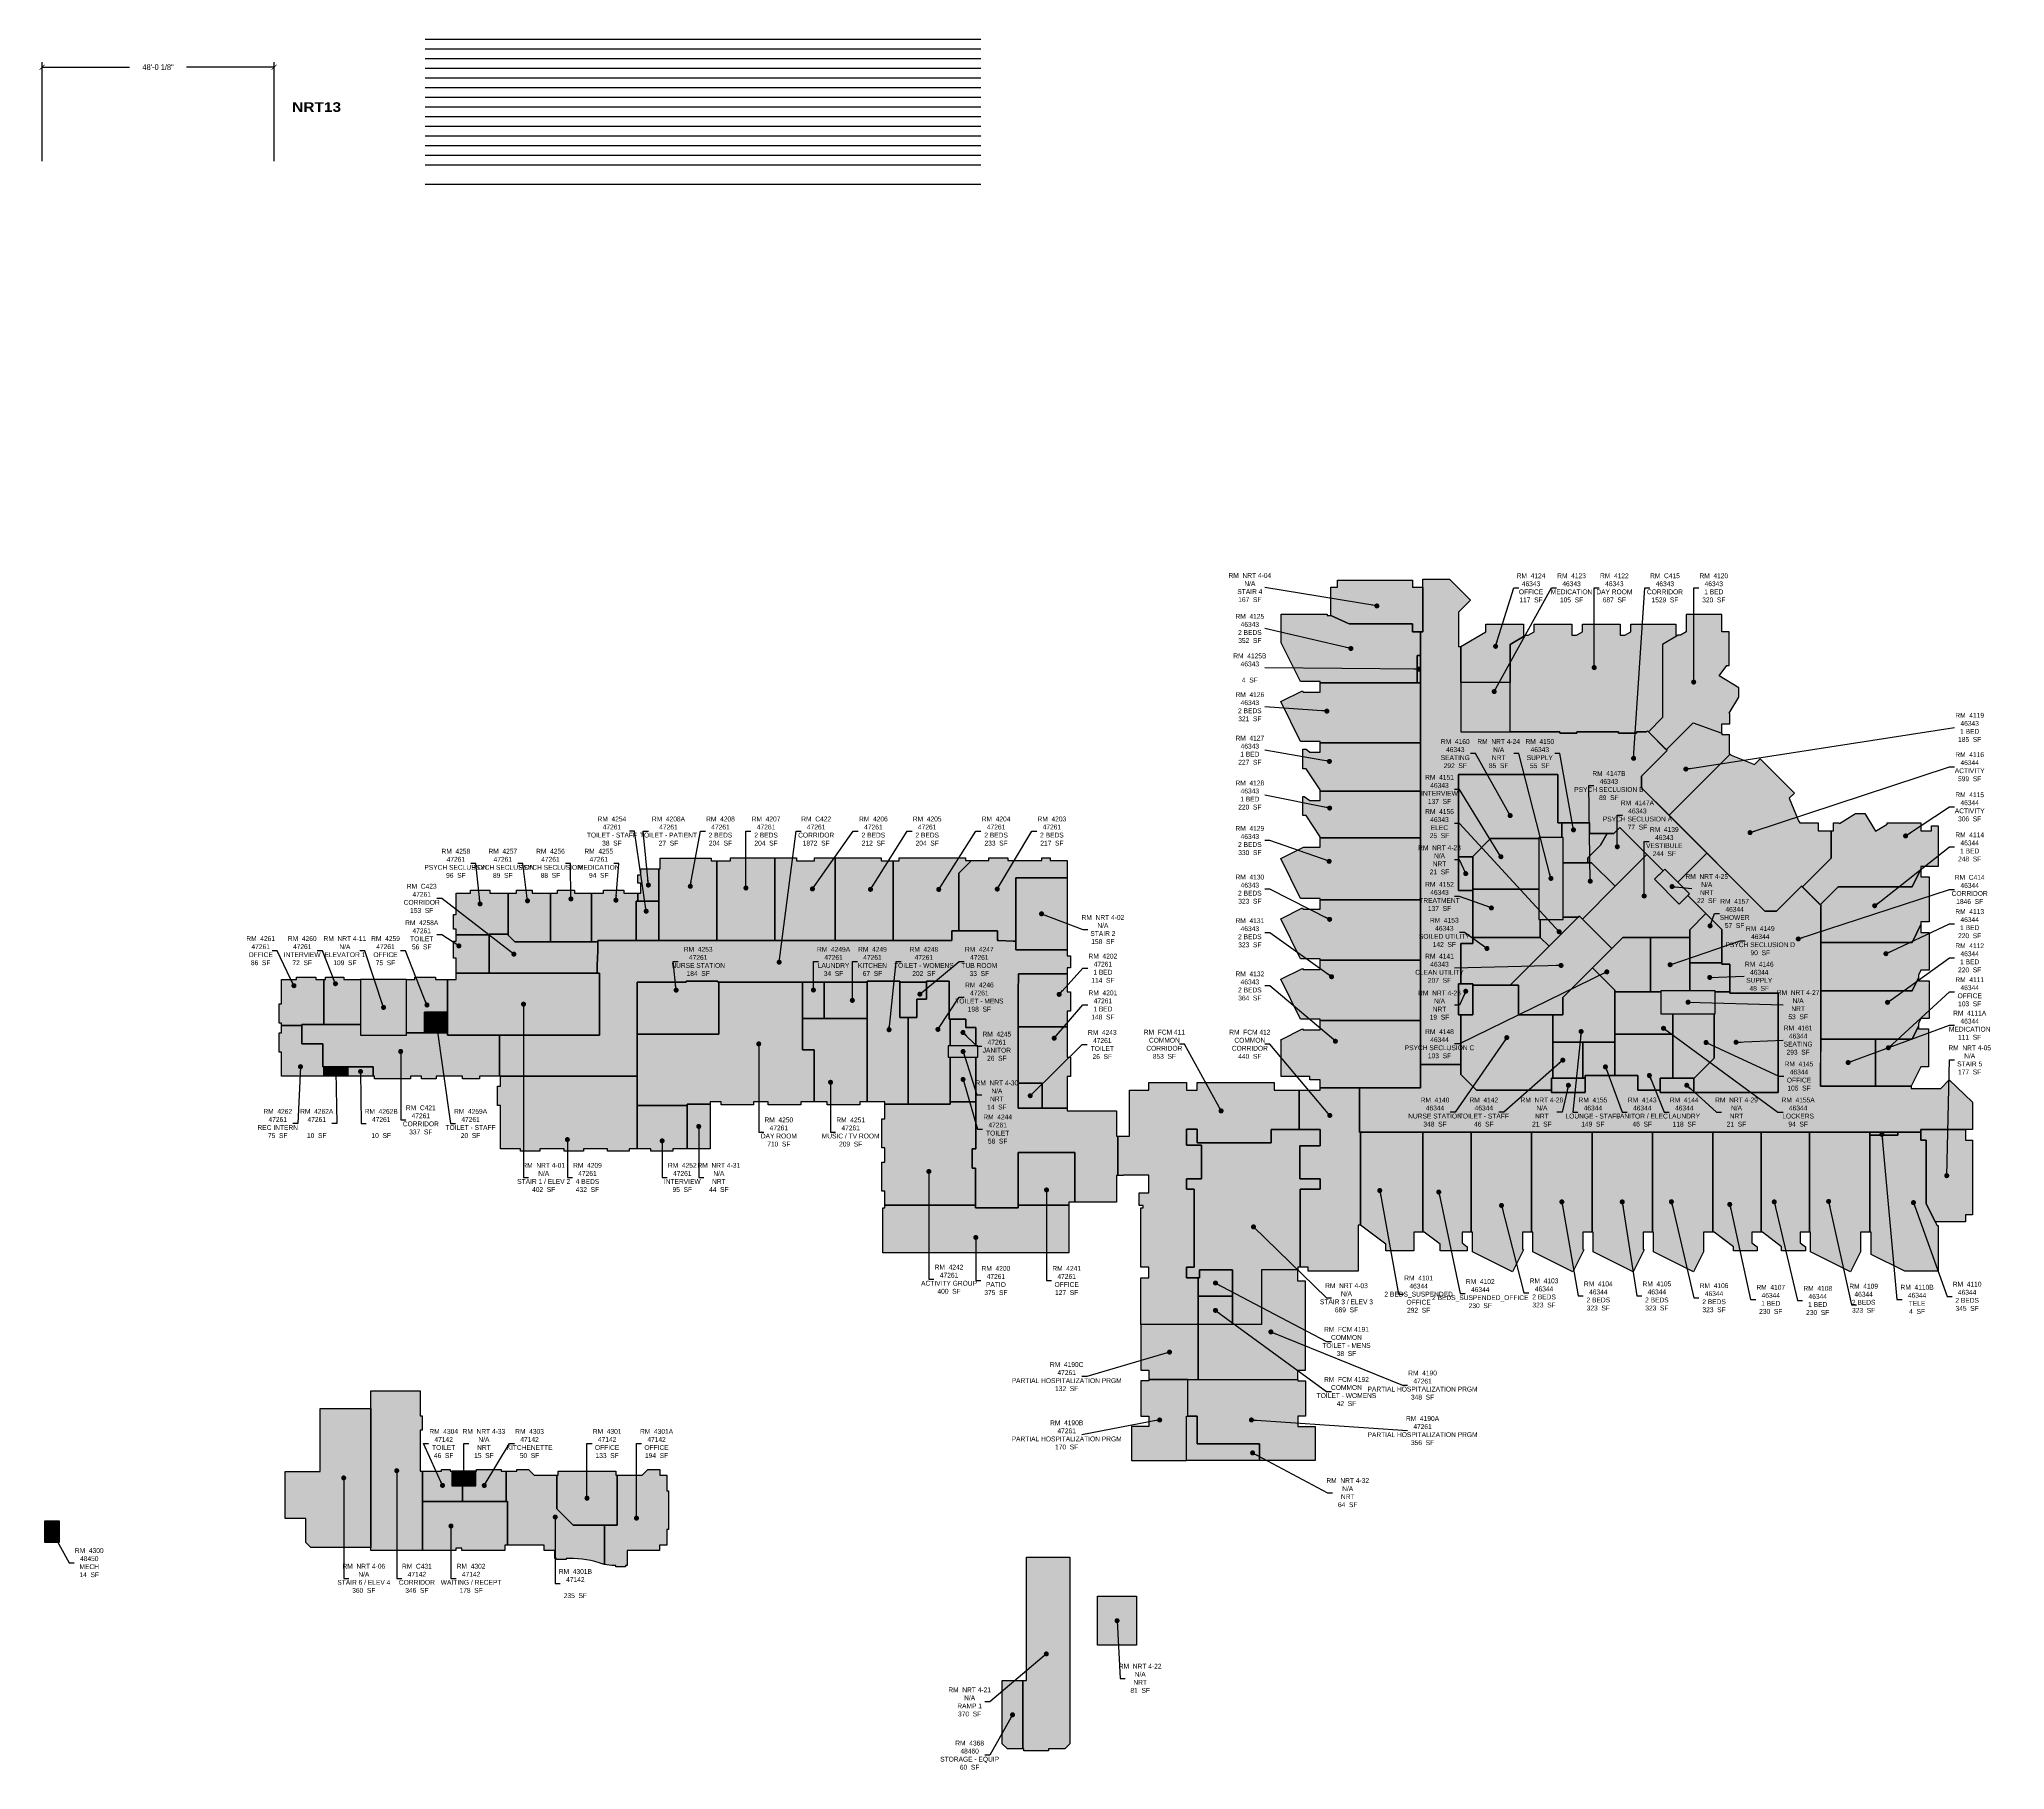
# Model space of a CAD drawing. Header units: inches. Extents: x 485 to 5366, y -42 to 4257.
import ezdxf

# ---------------------------------------------------------------- set-up
doc = ezdxf.new("R2010")
doc.units = ezdxf.units.IN
doc.header["$LTSCALE"] = 48
doc.header["$MEASUREMENT"] = 0
doc.layers.get('Defpoints').update_dxf_attribs({"color": 31})
for name, color, linetype in [('0-LABEL', 3, 'Continuous'), ('1-NRT', 200, 'Continuous'), ('1-NRT-PTN', 253, 'Continuous'), ('2-BCM', 140, 'Continuous'), ('2-BCM-PTN', 250, 'Continuous'), ('3-FCM', 190, 'Continuous'), ('3-FCM-PTN', 9, 'Continuous'), ('4-OCC', 6, 'Continuous'), ('4-OCC-PTN', 95, 'Continuous'), ('4-VACANT', 60, 'Continuous'), ('T-5', 5, 'Continuous'), ('T-8', 8, 'Continuous'), ('X-REF', 8, 'Continuous')]:
    doc.layers.add(name, color=color, linetype=linetype)
doc.layers.add('question', color=135, linetype='Continuous', plot=False)
doc.layers.add('T-VWPRT', color=1, linetype='Continuous', plot=False)
doc.styles.add('ArialB', font='')
doc.styles.add('ArialN', font='ARIALN.TTF')
doc.styles.get('ArialB').set_extended_font_data('Arial Black')
doc.dimstyles.new('AB-200', dxfattribs={"dimscale": 200, "dimtxt": 0.070312, "dimasz": 0.0625, "dimexe": 0.0625, "dimexo": 0.125, "dimgap": 0.1875, "dimtad": 0, "dimdec": 4, "dimrnd": 0.0625, "dimzin": 0, "dimdsep": 46, "dimlunit": 4, "dimtxsty": 'ArialN', "dimblk": 'ARCHTICK', "dimcen": 0.0625, "dimclrd": 256, "dimclre": 256, "dimclrt": 256, "dimadec": 0, "dimazin": 0, "dimtfac": 1, "dimtdec": 4, "dimtofl": 0, "dimtmove": 2, "dimatfit": 3, "dimldrblk": 'DOT', "dimfxl": 0, "dimfrac": 2, "dimtolj": 1, "dimtzin": 0, "dimlwd": -1, "dimlwe": -1, "dimarcsym": 0})

# ---------------------------------------------------------------- blocks, each defined once
blk = doc.blocks.new('_ArchTick')
at = {"const_width": 0.15}
blk.add_lwpolyline([(-0.5, -0.5), (0.5, 0.5)], dxfattribs=at)
blk = doc.blocks.new('*D9')
at = {"layer": '0-LABEL'}
for p, q in [((491.6, 3954), (491.6, 4200.2)), ((1067.7, 3954), (1067.7, 4200.2)), ((491.6, 4187.7), (708.6, 4187.7)), ((1067.7, 4187.7), (850.6, 4187.7))]:
    blk.add_line(p, q, dxfattribs=at)
at = {"layer": 'Defpoints', "color": 0}
for p in [(1067.7, 4187.7), (491.6, 3929), (1067.7, 3929)]:
    blk.add_point(p, dxfattribs=at)
at = {"layer": '0-LABEL', "xscale": 12.5, "yscale": 12.5, "zscale": 12.5, "rotation": 180}
blk.add_blockref('_ArchTick', (491.6, 4187.7), dxfattribs=at)
at = {"layer": '0-LABEL', "xscale": 12.5, "yscale": 12.5, "zscale": 12.5}
blk.add_blockref('_ArchTick', (1067.7, 4187.7), dxfattribs=at)
at = {"layer": '0-LABEL', "insert": (779.6, 4187.7), "char_height": 14.062, "attachment_point": 5, "style": 'ArialN'}
blk.add_mtext('\\A1;48\'-0 1/8"', dxfattribs=at)
blk = doc.blocks.new('_Dot')
at = {"lineweight": -2}
blk.add_line((-0.5, 0), (-1, 0), dxfattribs=at)
at = {"const_width": 0.5}
blk.add_lwpolyline([(-0.25, 0, 1), (0.25, 0, 1)], format="xyb", close=True, dxfattribs=at)

msp = doc.modelspace()

# ---------------------------------------------------------------- hatches: boundary and pattern name
at = {"layer": '1-NRT-PTN'}
for points in [[(3692.5, 2832), (3692.5, 2896), (3709.5, 2896), (3709.5, 2913), (3895.5, 2913), (3895.5, 2896), (3921.5, 2896), (3921.5, 2785), (3895.5, 2785), (3895.5, 2805), (3738.46208, 2805), (3692.5, 2825.43377)], [(4209.5, 2070), (4269.5, 2070), (4269.5, 2274), (4209.5, 2274)], [(4009.67066, 2226), (4045.73572, 2226), (4045.73572, 2142), (4009.67066, 2142)], [(2910.5, 2173.5), (3037.77962, 2173.5), (3037.77962, 1994.71625), (2910.5, 1994.71625)], [(4558.22792, 2108.36039), (4496.70963, 2169.87868), (4522.16548, 2195.33452), (4583.68377, 2133.81623)], [(1282.77962, 1782.5), (1396.77962, 1782.5), (1396.77962, 1920.5), (1282.77962, 1920.5)], [(1498.44951, 1920.5), (1520.5, 1920.5), (1520.5, 1936.49498), (1876.5, 1936.49498), (1876.5, 1782.5), (1498.44951, 1782.5)], [(4045.73572, 1833), (4009.67066, 1833), (4009.67066, 1910), (4045.73572, 1910)], [(4512.5, 1836), (4647.5, 1836), (4647.5, 1893), (4512.5, 1893)], [(2742, 1727.96908), (2816.17942, 1727.96908), (2816.17942, 1755.96908), (2742, 1755.96908)], [(4324.73572, 1640), (4240.73572, 1640), (4240.73572, 1676), (4324.73572, 1676)], [(4510.73572, 1676), (4594.73572, 1676), (4594.73572, 1640), (4510.73572, 1640)], [(2094, 1611), (2151, 1611), (2151, 1500.5), (2094, 1500.5)], [(3520.73572, 1063.375), (3448.73572, 1063.375), (3448.73572, 1199.28465), (3366.49586, 1199.28465), (3366.49586, 1180), (3334.5, 1180), (3334.5, 1206), (3353.5, 1206), (3353.5, 1400), (3334.5, 1400), (3334.5, 1426), (3371.5, 1426), (3371.5, 1509), (3334.5, 1509), (3334.5, 1549), (3360.5, 1549), (3360.5, 1515), (3544.5, 1515), (3544.5, 1548), (3666.5, 1548), (3666.5, 1508), (3615.968, 1508), (3615.968, 1426), (3666.5, 1426), (3666.5, 1400), (3616.5, 1400), (3616.5, 1206), (3610.5, 1206), (3610.5, 1199.28465), (3520.73572, 1199.28465)], [(5269.5, 1319), (5194.04577, 1319), (5171.5, 1364.55494), (5171.5, 1522), (5158.5, 1522), (5158.5, 1548), (5269.5, 1548), (5269.5, 1522), (5286.5, 1522), (5286.5, 1336), (5269.5, 1336)], [(1286, 510), (1159, 510), (1147, 522), (1147, 582), (1095, 582), (1095, 698.5), (1182.5, 698.5), (1182.5, 855), (1308.5, 855), (1308.5, 510)], [(3334.5, 726), (3334.5, 836), (3360.5, 836), (3360.5, 767), (3515.5, 767), (3515.5, 726)], [(1509, 663), (1569, 663), (1569, 699), (1509, 699)], [(2936.5, 486), (3044.5, 486), (3044.5, 21.72792), (3031.77208, 9), (2991.02687, 9), (2991.02687, 4.5), (2930.02687, 4.5), (2930.02687, 9), (2927.5, 9), (2927.5, 179), (2936.5, 179)], [(3113.5, 388.5), (3210, 388.5), (3210, 267), (3113.5, 267)]]:
    msp.add_hatch(color=256, dxfattribs=at).paths.add_polyline_path(points)
at = {"layer": '3-FCM-PTN'}
for points in [[(3363.49793, 1180), (3363.49793, 1063.375), (3220.5, 1063.375), (3220.5, 1180), (3240.5, 1180), (3240.5, 1206), (3220.5, 1206), (3220.5, 1353.5), (3226.5, 1353.5), (3226.5, 1359.5), (3216.73572, 1359.5), (3216.73572, 1390.63533), (3240.5, 1390.63533), (3240.5, 1434.84467), (3177.44671, 1434.84467), (3177.44671, 1434), (3163.5, 1434), (3163.5, 1532), (3177.44671, 1532), (3192.5, 1532), (3192.5, 1646), (3240.5, 1646), (3240.5, 1665), (3334.5, 1665), (3334.5, 1646), (3360.5, 1646), (3360.5, 1665), (3552, 1665), (3552, 1646.17644), (3613.73572, 1646.17644), (3613.73572, 1548), (3544.5, 1548), (3544.5, 1515), (3360.5, 1515), (3360.5, 1549), (3334.5, 1549), (3334.5, 1509), (3371.5, 1509), (3371.5, 1426), (3334.5, 1426), (3334.5, 1400), (3353.5, 1400), (3353.5, 1206), (3334.5, 1206), (3334.5, 1180)], [(3613.73572, 1548), (3613.73572, 1646.17644), (3640.5, 1646.17644), (3640.5, 1646), (3666.5, 1646), (3666.5, 1652), (3763.5, 1652), (3763.5, 1542), (3766.5, 1542), (3766.5, 1310.25463), (3760.5, 1310.25463), (3760.5, 1196), (3636.5, 1196), (3636.5, 1206), (3616.5, 1206), (3616.5, 1400), (3666.5, 1400), (3666.5, 1426), (3615.968, 1426), (3615.968, 1508), (3666.5, 1508), (3666.5, 1548)], [(3363.49793, 1180), (3366.49586, 1180), (3366.49586, 1199.28465), (3448.73572, 1199.28465), (3448.73572, 1134.32982), (3363.49689, 1134.32982)], [(3363.49689, 1134.32982), (3448.73572, 1134.32982), (3448.73572, 1063.375), (3363.49689, 1063.375)]]:
    msp.add_hatch(color=256, dxfattribs=at).paths.add_polyline_path(points)
at = {"layer": '4-OCC-PTN'}
for color, points in [(45, [(4015.67066, 1710), (3915.5, 1710), (3915.5, 2785), (3921.5, 2785), (3921.5, 2916), (3987.01472, 2916), (4039.34269, 2863.67203), (4009.67066, 2834), (4009.67066, 2748), (4015.67066, 2748), (4015.67066, 2536), (4261.33512, 2536), (4261.33512, 2533.18868), (4303.33512, 2533.18868), (4303.33512, 2536), (4407, 2536), (4407, 2533.18868), (4451.99312, 2533.18868), (4452, 2536), (4476.75065, 2536), (4479.23593, 2538.48528), (4528.0263, 2489.69491), (4464.52587, 2426.19448), (4464.52587, 2397.22392), (4626.9181, 2234.83169), (4554.7932, 2162.7068), (4522.16548, 2195.33452), (4517.92284, 2191.09188), (4410.25736, 2298.75736), (4395.5, 2284), (4335, 2284), (4335, 2310), (4269.5, 2310), (4256.67066, 2310), (4256.67066, 2430.18019), (4009.67066, 2430.18019), (4009.67066, 2226), (4009.67066, 2142), (4045.73572, 2142), (4045.73572, 2010), (4015.67066, 2010), (4015.67066, 1910), (4009.67066, 1910), (4009.67066, 1833), (4015.67066, 1833)]), (45, [(3915.5, 2726), (3907.5, 2726), (3907.5, 2658), (3666.5, 2658), (3666.5, 2661), (3617.71944, 2661), (3569.5, 2757.64937), (3569.5, 2828.43377), (3683.5, 2828.43377), (3683.5, 2825.43377), (3692.5, 2825.43377), (3738.46208, 2805), (3895.5, 2805), (3895.5, 2785), (3915.5, 2785)]), (45, [(4138.5, 2659), (4015.67066, 2659), (4015.67066, 2748), (4077.5, 2785), (4077.5, 2804), (4171.5, 2804), (4171.5, 2776.43332), (4177.34227, 2776.43332), (4138.5, 2753.18927)]), (45, [(4138.5, 2536), (4138.5, 2753.18927), (4177.34227, 2776.43332), (4183.18453, 2776.43332), (4197.5, 2785), (4197.5, 2804), (4291.5, 2804), (4291.5, 2785), (4291.5, 2776.43332), (4303.18453, 2776.43332), (4317.5, 2785), (4317.5, 2804), (4411.5, 2804), (4411.5, 2776.43332), (4423.18453, 2776.43332), (4437.5, 2785), (4437.5, 2804), (4549.5, 2804), (4549.5, 2776.43332), (4555.34227, 2776.43332), (4516.5, 2753.18927), (4516.5, 2571.50671), (4481.35725, 2536.36396), (4479.23593, 2538.48528), (4476.75065, 2536), (4452, 2536), (4451.99312, 2533.18868), (4407, 2533.18868), (4407, 2536), (4303.33512, 2536), (4303.33512, 2533.18868), (4261.33512, 2533.18868), (4261.33512, 2536)]), (45, [(4525.90498, 2491.81623), (4592.73815, 2558.6494), (4663.5, 2533.18829), (4663.5, 2556), (4683.5, 2556), (4683.5, 2581.45492), (4681.89559, 2582.44225), (4706.5, 2622.42442), (4706.5, 2645.32093), (4657.5381, 2675.45133), (4676.5, 2701), (4682.5, 2701), (4682.5, 2785), (4663.5, 2785), (4663.5, 2811), (4663.5, 2828), (4575.5, 2828), (4575.5, 2785), (4561.18453, 2776.43332), (4555.34227, 2776.43332), (4516.5, 2753.18927), (4516.5, 2571.50671), (4481.35725, 2536.36396)]), (45, [(3915.5, 2658), (3907.5, 2658), (3907.5, 2726), (3915.5, 2726)]), (45, [(3915.5, 2509), (3666.5, 2509), (3666.5, 2512), (3617.71944, 2512), (3568.14062, 2611.37406), (3622.29372, 2638.39164), (3623.98584, 2635), (3666.5, 2635), (3666.5, 2658), (3915.5, 2658)]), (45, [(4138.5, 2659), (4015.67066, 2659), (4015.67066, 2536), (4138.5, 2536)]), (45, [(4525.90498, 2491.81623), (4592.73815, 2558.6494), (4663.5, 2533.18829), (4663.5, 2530), (4682.25124, 2530), (4682.25124, 2482.69951), (4684.47377, 2480.67939), (4532.77208, 2328.97771), (4464.52587, 2397.22392), (4464.52587, 2426.19448), (4528.0263, 2489.69491)]), (45, [(3915.5, 2389), (3666.5, 2389), (3666.5, 2392), (3631.73572, 2444.5), (3623.49347, 2444.5), (3623.49347, 2493), (3631.73572, 2493), (3640.5, 2486), (3666.5, 2486), (3666.5, 2509), (3915.5, 2509)]), (42, [(4532.77208, 2328.97771), (4684.47377, 2480.67939), (4686.6963, 2478.65928), (4744.88414, 2455.38414), (4758.87868, 2469.37868), (4844.12868, 2384.12868), (4831.38414, 2371.38414), (4853.93911, 2314.99672), (4857.98522, 2310.53695), (4903.5, 2310.53695), (4903.5, 2290), (4935.11062, 2290), (4935.11062, 2222.19937), (4863.94827, 2151.03701), (4861.82695, 2153.15833), (4799.69448, 2091.02587), (4770.72392, 2091.02587)]), (45, [(4009.67066, 2430.18019), (4256.67066, 2430.18019), (4256.67066, 2310), (4266.5, 2310), (4266.5, 2274), (4209.5, 2274), (4209.5, 2271), (4089.49308, 2271), (4044.49308, 2226), (4009.67066, 2226)]), (45, [(3915.5, 2272.5), (3666.5, 2272.5), (3666.5, 2275.5), (3631.73572, 2328), (3623.49347, 2328), (3623.49347, 2376), (3626.5, 2376), (3640.5, 2366), (3666.5, 2366), (3666.5, 2389), (3915.5, 2389)]), (45, [(4330.9078, 2211), (4269.5, 2211), (4269.5, 2274), (4266.5, 2274), (4266.5, 2310), (4335, 2310), (4335, 2284), (4378.91916, 2284), (4362.33831, 2254.96472), (4330.9078, 2223.5342)]), (45, [(4398.69285, 2152.45067), (4340.14351, 2211), (4330.9078, 2211), (4330.9078, 2223.5342), (4362.33831, 2254.96472), (4378.91916, 2284), (4395.5, 2284), (4410.25736, 2298.75736), (4477.62786, 2231.38686)]), (42, [(4863.94827, 2151.03701), (4935.11062, 2222.19937), (4935.11062, 2290), (4941, 2290), (4941, 2310), (4954.95492, 2310), (4955.94225, 2308.39559), (4995.92442, 2333), (5018.82093, 2333), (5045.7199, 2289.28917), (5074.5, 2307), (5074.5, 2310), (5158.5, 2310), (5158.5, 2290), (5184.5, 2290), (5184.5, 2303), (5201.5, 2303), (5201.5, 2202), (5158.5, 2202), (5158.5, 2195.2918), (5136.3541, 2151), (4953.00671, 2151), (4908.496, 2106.48929)]), (45, [(3915.5, 2119), (3666.5, 2119), (3666.5, 2122), (3617.71944, 2122), (3568.14062, 2221.37406), (3624.51528, 2249.5), (3666.5, 2249.5), (3666.5, 2272.5), (3915.5, 2272.5)]), (45, [(4044.49308, 2226), (4089.49308, 2271), (4209.5, 2271), (4209.5, 2145), (4045.73572, 2145), (4045.73572, 2226)]), (131, [(2023.77891, 2017.5), (2023.77891, 2195.5), (2026.77819, 2195.5), (2026.77819, 2222.76392), (2153.86276, 2222.76392), (2153.86276, 2215.79147), (2167.77962, 2215.79147), (2167.77962, 2017.5)]), (131, [(2167.77962, 2017.5), (2167.77962, 2215.80293), (2201.89354, 2215.80293), (2201.89354, 2222.85857), (2307.89695, 2222.85857), (2311.77962, 2222.85857), (2311.77962, 2017.5)]), (131, [(2311.77962, 2017.5), (2311.77962, 2222.85857), (2365.44049, 2222.85857), (2365.44049, 2215.86121), (2410.44049, 2215.91205), (2410.44049, 2222.82637), (2461.77962, 2222.82637), (2461.77962, 2017.5)]), (131, [(2461.77962, 2017.5), (2461.77962, 2222.82637), (2575.44049, 2222.82637), (2575.44049, 2216.15162), (2605.77962, 2216.15162), (2605.77962, 2017.5)]), (131, [(2605.77962, 2017.5), (2605.77962, 2216.15162), (2620.44049, 2216.15162), (2620.44049, 2222.88798), (2785.44049, 2222.88798), (2785.44049, 2216.17473), (2800.34865, 2216.17473), (2769, 2184.79633), (2769, 2041.5), (2751, 2041.5), (2751, 2017.5)]), (131, [(2769, 2041.5), (2769, 2184.79633), (2800.34865, 2216.17473), (2842.77962, 2216.17473), (2842.77962, 2223.01351), (2890.77962, 2223.01351), (2890.77962, 2216.23674), (2974.77962, 2216.23674), (2974.77811, 2222.9879), (2995.77962, 2222.9879), (2995.77962, 2216.23674), (3037.77962, 2216.23674), (3037.77962, 2173.5), (2910.5, 2173.5), (2910.5, 2016.14388), (2904, 2016.14388), (2868, 2017.5), (2865, 2017.5), (2865, 2041.5)]), (42, [(3763.5, 1542), (3763.5, 1652), (3915.5, 1652), (3915.5, 1710), (4015.67066, 1710), (4015.67066, 1684.48528), (4054.15594, 1646), (4240.73572, 1646), (4240.73572, 1640), (4324.73572, 1640), (4324.73572, 1682), (4455, 1682), (4455, 1646), (4510.73572, 1646), (4510.73572, 1640), (4594.73572, 1640), (4803.5, 1640), (4803.5, 1887), (4683.5, 1887), (4683.5, 1959), (4663.5, 1959), (4663.5, 2045.51472), (4579.44113, 2129.57359), (4583.68377, 2133.81623), (4554.7932, 2162.7068), (4626.9181, 2234.83169), (4770.72392, 2091.02587), (4799.69448, 2091.02587), (4861.82695, 2153.15833), (4910.61732, 2104.36797), (4909.5, 2103.25065), (4909.5, 2079), (4909.5, 2034), (4909.5, 2001), (4909.5, 1959), (4909.5, 1884), (4909.5, 1839), (4909.5, 1764), (4909.26428, 1719), (4909.26428, 1656), (5134.5, 1656), (5134.5, 1650), (5207.5, 1650), (5228.25653, 1671.74494), (5286.5, 1616.14889), (5286.5, 1548), (5158.5, 1548), (5158.5, 1542)]), (45, [(4317.3717, 2071.1283), (4309.93488, 2078.56512), (4307.12945, 2075.75968), (4269.5, 2075.75968), (4269.5, 2211), (4340.14351, 2211), (4398.69285, 2152.45067)]), (45, [(4390.67462, 1997.82538), (4317.3717, 2071.1283), (4398.69285, 2152.45067), (4477.62786, 2231.38686), (4517.92284, 2191.09188), (4496.70963, 2169.87868), (4558.22792, 2108.36039), (4579.44113, 2129.57359), (4624.50943, 2084.50529), (4584, 2043.99524), (4584, 2025.25808), (4417.84996, 2025.25808)]), (131, [(2023.77962, 2115.37751), (1971.13981, 2115.37751), (1971.13981, 2135.5), (1978.77962, 2135.5), (1978.77962, 2160.25502), (1971.13981, 2160.25502), (1971.13981, 2181.25502), (1978.77962, 2181.25502), (1978.77962, 2195.5), (2023.77891, 2195.5)]), (42, [(4908.496, 2106.48929), (4953.00671, 2151), (5136.3541, 2151), (5158.5, 2195.2918), (5158.5, 2176), (5178.5, 2176), (5178.5, 2064), (5158.5, 2064), (5158.5, 2057.2918), (5136.3541, 2013), (4909.5, 2013), (4909.5, 2103.25065), (4910.61732, 2104.36797)]), (131, [(1602, 2032), (1520.5, 2032), (1520.5, 2046.25502), (1513.5, 2046.25502), (1513.5, 2082.25502), (1520.5, 2082.25502), (1520.5, 2135.5), (1555.77962, 2135.5), (1555.77962, 2142.5), (1603.77962, 2142.5), (1603.77962, 2135.5), (1649.5, 2135.5), (1649.5, 2033.5), (1602, 2033.5)]), (131, [(1649.5, 2033.5), (1649.5, 2135.5), (1669.77962, 2135.5), (1669.77962, 2142.5), (1708.77962, 2142.5), (1708.77962, 2135.5), (1754.5, 2135.5), (1754.5, 2014.5), (1665.74264, 2014.5), (1649.5, 2030.74264)]), (131, [(1754.5, 2014.5), (1754.5, 2135.5), (1771.77962, 2135.5), (1771.77962, 2142.5), (1813.77962, 2142.5), (1813.77962, 2135.5), (1856.5, 2135.5), (1856.5, 2014.5)]), (131, [(1856.5, 2014.5), (1856.5, 2135.5), (1885.77962, 2135.5), (1885.77962, 2142.5), (1936.77962, 2142.5), (1936.77962, 2135.5), (1971.13981, 2135.5), (1971.13981, 2115.37751), (1967.40469, 2115.37751), (1967.40469, 2017.5), (1872, 2017.5), (1872, 2014.5)]), (131, [(1967.40469, 2017.5), (1967.40469, 2115.37751), (2023.77962, 2115.37751), (2023.77962, 2017.5)]), (45, [(3915.5, 1969), (3666.5, 1969), (3666.5, 1972), (3617.71944, 1972), (3568.14062, 2071.37406), (3622.69319, 2098.59094), (3624.21992, 2096), (3666.5, 2096), (3666.5, 2119), (3915.5, 2119)]), (45, [(4045.73572, 2142), (4045.73572, 2145), (4209.5, 2145), (4209.5, 2070), (4212.5, 2070), (4212.5, 2025), (4045.73572, 2025)]), (45, [(4269, 1833), (4158.5, 1833), (4158.5, 1907), (4138.37154, 1907), (4307.12945, 2075.75968), (4309.93488, 2078.56512), (4317.3717, 2071.1283), (4390.67462, 1997.82538), (4269, 1876.40812)]), (45, [(4234.80709, 2003.43555), (4212.5, 2025), (4212.5, 2070), (4269.5, 2070), (4269.5, 2075.75968), (4307.12945, 2075.75968)]), (42, [(4663.5, 1962), (4584, 1962), (4584, 2043.99524), (4624.50943, 2084.50529), (4663.5, 2045.51472)]), (42, [(4909.5, 2013), (5136.3541, 2013), (5158.5, 2057.2918), (5158.5, 2038), (5178.5, 2038), (5178.5, 1944), (5158.5, 1944), (5152.2082, 1931.41641), (5152.2082, 1924.7082), (5136.3541, 1893), (4909.5, 1893)]), (131, [(1602, 1936.49498), (1520.5, 1936.49498), (1520.5, 1974.25502), (1513.5, 1974.25502), (1513.5, 2016.25502), (1520.5, 2016.25502), (1520.5, 2032), (1602, 2032)]), (131, [(1870.5, 1936.49498), (1602, 1936.49498), (1602, 2033.5), (1649.5, 2033.5), (1649.5, 2030.74264), (1665.74264, 2014.5), (1872, 2014.5), (1872, 1992), (1870.5, 1956)]), (131, [(3163.5, 1532), (3163.5, 1434), (3160.5, 1434), (3160.5, 1367.5), (3057, 1367.5), (3057, 1491), (2916, 1491), (2916, 1353.5), (2810.17942, 1353.5), (2810.17942, 1452), (2801.67942, 1452), (2801.67942, 1500), (2810.67942, 1500), (2810.67942, 1603.34408), (2811.17942, 1617.23454), (2811.17942, 1727.96908), (2816.17942, 1727.96908), (2816.17942, 1755.96908), (2811.17942, 1755.96908), (2811.17942, 1801.96908), (2785.75, 1801.96908), (2785.75, 1822.5), (2744.74911, 1822.5), (2744.75, 1917), (2688, 1917), (2688, 1914), (2622, 1914), (2622, 1917), (2541, 1917), (2541, 1914), (2169.93334, 1914), (2169.93334, 1917), (2091.56666, 1917), (2091.56666, 1914), (1969.5, 1914), (1969.5, 1680.5), (1627.5, 1680.5), (1627.5, 1782.5), (1876.5, 1782.5), (1876.5, 1936.49498), (1870.5, 1936.49498), (1870.5, 1956), (1872, 1992), (1872, 2017.5), (2751, 2017.5), (2751, 2041.5), (2865, 2041.5), (2865, 2017.5), (2868, 2017.5), (2904, 2016.14388), (2910.5, 2016.14388), (2910.5, 1994.71577), (3037.77962, 1994.71625), (3037.77962, 1980), (3046.13981, 1980), (3046.13981, 1950.25502), (3037.77962, 1950.25502), (3037.77962, 1934.9867), (2916.5, 1934.9867), (2916.5, 1929), (2916, 1893), (2916, 1668), (2915.96666, 1659), (2916, 1600.8844), (2976, 1600.8844), (2976, 1601.0198), (3037.71544, 1601.0198), (3037.71544, 1594.5), (3160.5, 1594.5), (3160.5, 1532)]), (45, [(4045.73572, 2025), (4212.5, 2025), (4234.80709, 2003.43555), (4138.37154, 1907), (4045.73572, 1907), (4045.73572, 1910), (4015.67066, 1910), (4015.67066, 2010), (4045.73572, 2010)]), (42, [(4486.90704, 1890), (4398.5, 1890), (4398.5, 1894.25736), (4342.75262, 1950.00474), (4390.67462, 1997.82538), (4417.84996, 2025.25808), (4486.90801, 2025.25808)]), (42, [(4512.5, 1890), (4486.90704, 1890), (4486.90801, 2025.25808), (4584, 2025.25808), (4584, 1893), (4512.5, 1893)]), (45, [(3915.5, 1819), (3666.5, 1819), (3666.5, 1822), (3617.71944, 1822), (3568.14062, 1921.37406), (3622.69319, 1948.59094), (3624.21992, 1946), (3666.5, 1946), (3666.5, 1969), (3915.5, 1969)]), (42, [(4584, 1893), (4584, 1962), (4663.5, 1962), (4663.5, 1959), (4683.5, 1959), (4683.5, 1890), (4647.5, 1890), (4647.5, 1893)]), (131, [(1137, 1806.5), (1086.5, 1806.5), (1086.5, 1812.25502), (1080.5, 1812.25502), (1080.5, 1860.25502), (1086.5, 1860.25502), (1086.5, 1920.5), (1123.77962, 1920.5), (1123.77962, 1926.5), (1171.77962, 1926.5), (1171.77962, 1920.5), (1191.5, 1920.5), (1191.5, 1809.5), (1137, 1809.5)]), (131, [(1191.5, 1809.5), (1191.5, 1920.5), (1195.77962, 1920.5), (1195.77962, 1926.5), (1240.77962, 1926.5), (1240.77962, 1920.5), (1282.77962, 1920.5), (1282.77962, 1809.5)]), (131, [(1396.77962, 1788.5), (1396.77962, 1920.5), (1417.77962, 1920.5), (1417.77962, 1926.5), (1468.77962, 1926.5), (1468.77962, 1920.5), (1498.44951, 1920.5), (1498.44951, 1839.5), (1441.77962, 1839.5), (1441.77962, 1788.5)]), (131, [(2172.93334, 1785), (1969.5, 1785), (1969.5, 1914), (2091.56666, 1914), (2091.56666, 1917), (2169.93334, 1917), (2169.93334, 1914), (2172.93334, 1914)]), (131, [(2151, 1611), (2094, 1611), (2094, 1608), (1969.5, 1608), (1969.5, 1785), (2172.93334, 1785), (2172.93334, 1914), (2380.5, 1914), (2380.5, 1746), (2409, 1746), (2409, 1616.96908), (2376, 1616.96908), (2376, 1609.48454), (2295, 1609.48454), (2295, 1616.96908), (2259, 1616.96908), (2259, 1609.48454), (2178, 1609.48454), (2178, 1616.96908), (2151, 1616.96908)]), (131, [(2380.5, 1914), (2434.5, 1914), (2434.5, 1824), (2380.5, 1824)]), (131, [(2434.5, 1914), (2541, 1914), (2541, 1824), (2434.5, 1824)]), (131, [(2643, 1826.5), (2643, 1611), (2584.5, 1611), (2584.5, 1616.96908), (2541, 1616.96908), (2541, 1917), (2622, 1917), (2622, 1826.5)]), (131, [(2664, 1826.5), (2622, 1826.5), (2622, 1914), (2688, 1914), (2688, 1872), (2664, 1872)]), (131, [(2688, 1872), (2688, 1917), (2744.75, 1917), (2744.74911, 1822.5), (2746.75, 1822.5), (2746.75, 1755.96908), (2742, 1755.96908), (2742, 1727.96908), (2747.11692, 1727.96908), (2747.11692, 1641.21908), (2747.11692, 1623.46908), (2747.11692, 1611), (2643, 1611), (2643, 1826.5), (2664, 1826.5), (2664, 1872)]), (131, [(2916, 1802.9867), (2916, 1893), (2916.5, 1929), (2916.5, 1934.9867), (3037.77962, 1934.9867), (3037.77962, 1890), (3046.13981, 1890), (3046.13981, 1842), (3037.77962, 1842), (3037.77962, 1802.9867)]), (42, [(4240.73572, 1646), (4054.15594, 1646), (4015.67066, 1684.48528), (4015.67066, 1833), (4045.73572, 1833), (4045.73572, 1907), (4138.37154, 1907), (4158.5, 1907), (4158.5, 1833), (4243.73572, 1833), (4243.73572, 1676), (4240.73572, 1676)]), (42, [(4398.5, 1765), (4243.73572, 1765), (4243.73572, 1833), (4269, 1833), (4269, 1876.40812), (4342.75262, 1950.00474), (4398.5, 1894.25736)]), (42, [(4909.5, 1893), (5136.3541, 1893), (5152.2082, 1924.7082), (5152.2082, 1918), (5178.5, 1918), (5178.5, 1824), (5158.5, 1824), (5152.2082, 1811.41641), (5152.2082, 1804.7082), (5136.3541, 1773), (4909.5, 1773)]), (42, [(4542.5, 1785), (4398.5, 1785), (4398.5, 1890), (4512.5, 1890), (4512.5, 1836), (4542.5, 1836)]), (42, [(4594.73572, 1640), (4594.73572, 1676), (4595.25736, 1676), (4644.5, 1725.24264), (4644.5, 1836), (4647.5, 1836), (4647.5, 1890), (4683.5, 1890), (4683.5, 1887), (4803.5, 1887), (4803.5, 1640)]), (131, [(1191.5, 1704), (1191.5, 1680.5), (1086.5, 1680.5), (1086.5, 1740.25502), (1080.5, 1740.25502), (1080.5, 1788.25502), (1086.5, 1788.25502), (1086.5, 1806.5), (1137, 1806.5), (1137, 1761), (1188.5, 1761), (1188.5, 1704)]), (131, [(1627.5, 1782.5), (1627.5, 1680.5), (1578, 1680.5), (1578, 1674.5), (1536, 1674.5), (1536, 1680.5), (1470, 1680.5), (1470, 1674.5), (1434, 1674.5), (1434, 1680.5), (1407, 1680.5), (1407, 1674.5), (1317, 1674.5), (1317, 1680.5), (1314, 1680.5), (1314, 1704), (1194.5, 1704), (1188.5, 1704), (1188.5, 1761), (1137, 1761), (1137, 1809.5), (1282.77962, 1809.5), (1282.77962, 1782.5), (1396.77962, 1782.5), (1396.77962, 1788.5), (1498.44951, 1788.5), (1498.44951, 1782.5)]), (131, [(1441.77962, 1839.5), (1498.44951, 1839.5), (1498.44951, 1788.5), (1441.77962, 1788.5)]), (131, [(2409, 1616.96908), (2409, 1746), (2380.5, 1746), (2380.5, 1824), (2541, 1824), (2541, 1616.96908), (2523, 1616.96908), (2523, 1609.48454), (2442, 1609.48454), (2442, 1616.96908)]), (131, [(2746.75, 1755.96908), (2746.75, 1822.5), (2785.75, 1822.5), (2785.85265, 1801.96908), (2811.17942, 1801.96908), (2811.17942, 1755.96908)]), (45, [(3915.5, 1819), (3915.5, 1652), (3666.5, 1652), (3666.5, 1672), (3640.5, 1672), (3640.5, 1680), (3569.5, 1680), (3569.5, 1768.64937), (3568.14062, 1771.37406), (3622.69319, 1798.59094), (3624.21992, 1796), (3666.5, 1796), (3666.5, 1819)]), (42, [(4542.5, 1676), (4542.5, 1836), (4644.5, 1836), (4644.5, 1725.24264), (4595.25736, 1676)]), (131, [(2916, 1802.9867), (3037.77962, 1802.9867), (3037.77962, 1728), (3046.13981, 1728), (3046.13981, 1680), (3037.77962, 1680), (3037.71544, 1601.0198), (2976, 1601.0198), (2976, 1663.5), (2916, 1663.5)]), (42, [(4243.73572, 1765), (4318.73572, 1765), (4318.73572, 1676), (4243.73572, 1676)]), (42, [(4318.73572, 1676), (4318.73572, 1765), (4398.5, 1765), (4398.5, 1682), (4324.73572, 1682), (4324.73572, 1676)]), (42, [(4398.5, 1682), (4398.5, 1785), (4542.5, 1785), (4542.5, 1676), (4510.73572, 1676), (4510.73572, 1646), (4455, 1646), (4455, 1682)]), (42, [(4909.5, 1773), (5045.86419, 1773), (5045.86419, 1656), (4909.26428, 1656)]), (42, [(5045.86419, 1773), (5136.3541, 1773), (5152.2082, 1804.7082), (5152.2082, 1798), (5177.5, 1798), (5177.5, 1704), (5158.5, 1704), (5134.5, 1656), (5045.86419, 1656), (5045.86419, 1719), (5045.86419, 1764)]), (131, [(2747.11692, 1727.96908), (2811.17942, 1727.96908), (2811.17942, 1617.23454), (2797.65455, 1617.23454), (2784.88158, 1617.23454), (2747.11692, 1617.23454), (2747.11692, 1623.46908), (2747.11692, 1641.21908)]), (131, [(1191.5, 1704), (1251, 1704), (1251, 1680.5), (1191.5, 1680.5)]), (131, [(1251, 1704), (1314, 1704), (1314, 1680.5), (1251, 1680.5)]), (131, [(1630.5, 1680.5), (1969.5, 1680.5), (1969.5, 1500.5), (1950, 1500.5), (1950, 1494.75), (1896, 1494.75), (1896, 1500.5), (1836, 1500.5), (1836, 1494.75), (1788, 1494.75), (1788, 1500.5), (1728, 1500.5), (1728, 1494.75), (1680, 1494.75), (1680, 1500.5), (1630.5, 1500.5), (1630.5, 1608), (1623, 1608), (1623, 1656), (1630.5, 1656)]), (131, [(2916, 1663.5), (2976, 1663.5), (2976, 1600.8844), (2916, 1600.8844)]), (131, [(2810.17942, 1360.5), (2584.5, 1360.5), (2584.5, 1395), (2577.5, 1395), (2577.5, 1467), (2584.5, 1467), (2584.5, 1503), (2577.5, 1503), (2577.5, 1575), (2584.5, 1575), (2584.5, 1611), (2747.11692, 1611), (2747.11692, 1617.23454), (2811.17942, 1617.23454), (2810.67942, 1500), (2801.67942, 1500), (2801.67942, 1452), (2810.17942, 1452)]), (131, [(1969.5, 1500.5), (1969.5, 1608), (2094, 1608), (2094, 1500.5), (2058, 1500.5), (2058, 1494.75), (2004, 1494.75), (2004, 1500.5)]), (42, [(3766.5, 1310.25463), (3766.5, 1542), (3921.5, 1542), (3921.5, 1293), (3898.5, 1293), (3898.5, 1247), (3829.48926, 1247), (3829.48926, 1263)]), (42, [(3921.5, 1293), (3921.5, 1542), (4041.5, 1542), (4041.5, 1293), (4018.5, 1293), (4018.5, 1267), (4031.5, 1256.5076), (4031.5, 1247), (3964.48926, 1247), (3964.48926, 1263), (3924.5, 1293)]), (42, [(4041.5, 1293), (4041.5, 1542), (4191.5, 1542), (4191.5, 1293), (4168.5, 1293), (4168.5, 1250.48584), (4171.09094, 1249.19319), (4143.87406, 1194.64062), (4044.5, 1244.21944), (4044.5, 1293)]), (42, [(4191.5, 1293), (4191.5, 1542), (4341.5, 1542), (4341.5, 1293), (4318.5, 1293), (4318.5, 1250.71992), (4321.09094, 1249.19319), (4293.87406, 1194.64062), (4194.5, 1244.21944), (4194.5, 1293)]), (42, [(4341.5, 1293), (4341.5, 1542), (4491.5, 1542), (4491.5, 1293), (4468.5, 1293), (4468.5, 1250.71992), (4471.09094, 1249.19319), (4443.87406, 1194.64062), (4344.5, 1244.21944), (4344.5, 1293)]), (42, [(4491.5, 1293), (4491.5, 1542), (4641.5, 1542), (4641.5, 1293), (4618.5, 1293), (4618.5, 1244), (4593.87406, 1194.64062), (4494.5, 1244.21944), (4494.5, 1293)]), (42, [(4641.5, 1293), (4641.5, 1542), (4761.5, 1542), (4761.5, 1293), (4738.5, 1293), (4738.5, 1267), (4751.5, 1257), (4751.5, 1247), (4692.48711, 1247), (4692.48711, 1257), (4644.5, 1293)]), (42, [(4761.5, 1293), (4761.5, 1542), (4881.5, 1542), (4881.5, 1293), (4858.5, 1293), (4858.5, 1267), (4871.5, 1257), (4871.5, 1247), (4812.48711, 1247), (4812.48711, 1257), (4764.5, 1293)]), (42, [(4881.5, 1293), (4881.5, 1542), (5031.5, 1542), (5031.5, 1293), (5008.5, 1293), (5008.5, 1244), (4983.87406, 1194.64062), (4884.5, 1244.21944), (4884.5, 1293)]), (42, [(5031.5, 1293), (5031.5, 1534), (5100.73572, 1534), (5100.73572, 1542), (5158.5, 1542), (5158.5, 1522), (5171.5, 1522), (5171.5, 1364.55494), (5194.04577, 1319), (5198.5, 1310), (5201.5, 1310), (5201.5, 1196), (5118.14937, 1196), (5034.5, 1237.7336), (5034.5, 1293)]), (42, [(5031.5, 1542), (5100.73572, 1542), (5100.73572, 1534), (5031.5, 1534)]), (131, [(2916, 1360.5), (2916, 1491), (3057, 1491), (3057, 1367.5), (3042, 1367.5), (3042, 1360.5)]), (131, [(2916, 1360.5), (3042, 1360.5), (3042, 1242), (2579.5, 1242), (2579.5, 1353.5), (2584.5, 1353.5), (2584.5, 1360.5), (2810.17942, 1360.5), (2810.17942, 1353.5), (2916, 1353.5)]), (131, [(3610.5, 927), (3610.5, 950), (3629.5, 950), (3629.5, 1171), (3610.5, 1171), (3610.5, 1199.28465), (3520.73572, 1199.28465), (3520.73572, 1063.375), (3363.49793, 1063.375), (3363.49793, 927)]), (131, [(3363.49793, 1063.375), (3220.5, 1063.375), (3220.5, 950), (3240.5, 950), (3240.5, 927), (3363.49793, 927)]), (52, [(1308.5, 502.00008), (1308.5, 899), (1430.5, 899), (1430.5, 837), (1435.75, 837), (1435.75, 801), (1430.5, 801), (1430.5, 699), (1436.5, 699), (1436.5, 502.00008)]), (131, [(3240.5, 927), (3240.5, 924), (3220.5, 924), (3220.5, 836), (3240.5, 836), (3240.5, 810), (3197.5, 810), (3197.5, 726), (3334.5, 726), (3334.5, 836), (3337.5, 836), (3337.5, 927)]), (131, [(3337.5, 836), (3337.5, 927), (3610.5, 927), (3610.5, 924), (3629.5, 924), (3629.5, 836), (3610.5, 836), (3610.5, 810), (3653.5, 810), (3653.5, 726), (3515.5, 726), (3515.5, 767), (3360.5, 767), (3360.5, 836)]), (52, [(1536, 624), (1436.5, 624), (1436.5, 699), (1484, 699), (1484, 703.75215), (1505.13629, 703.75215), (1505, 699), (1509, 699.45157), (1509, 663), (1536, 663)]), (52, [(1644, 699), (1644, 624), (1536, 624), (1536, 663), (1569, 663), (1569, 699), (1571, 699), (1571, 703.5), (1632, 703.5), (1632, 699)]), (52, [(1920, 689.25), (1920.04123, 565.15662), (1810.77416, 565.12032), (1770.07498, 605.8195), (1770.07498, 689.25), (1773.07498, 689.25), (1773.07498, 699.25), (1917, 699.25), (1917, 689.25)]), (52, [(1436.5, 502.00008), (1436.5, 624), (1644, 624), (1648.00023, 624), (1648.00023, 515.07236), (1641.00023, 515.07236), (1641.00023, 502.03547), (1534.5, 502.03547), (1534.5, 508.00008), (1519.5, 508.00008), (1519.5, 502.00008)]), (55, [(498, 576), (534, 576), (534, 522), (498, 522)]), (201, [(2927.5, 9), (2889.28166, 9), (2876.5, 21.88864), (2876.5, 179), (2927.5, 179)])]:
    msp.add_hatch(color=color, dxfattribs=at).paths.add_polyline_path(points)
h = msp.add_hatch(color=52, dxfattribs=at)
edge = h.paths.add_edge_path()
edge.add_arc((1912.7677, 571.93312), 107.28534, 255.08478019, 256.78827476, ccw=False)
edge.add_arc((1802.24614, 236.06949), 246.55065, 70.35025194, 90.25078063)
edge.add_line((1801.16701, 482.61777), (1793, 482.58203))
edge.add_line((1793, 482.58203), (1793.001, 479.57931))
edge.add_line((1793.001, 479.57931), (1769, 479.57134))
edge.add_line((1769, 479.57134), (1768.999, 482.57134))
edge.add_line((1768.999, 482.57134), (1765, 482.57001))
edge.add_line((1765, 482.57001), (1764.99352, 502.07666))
edge.add_line((1764.99352, 502.07666), (1738.5, 502.06786))
edge.add_line((1738.5, 502.06786), (1738.50023, 515.07236))
edge.add_line((1738.50023, 515.07236), (1648.00023, 515.07236))
edge.add_line((1648.00023, 515.07236), (1648.00023, 624))
edge.add_line((1648.00023, 624), (1644, 624))
edge.add_line((1644, 624), (1644, 699))
edge.add_line((1644, 699), (1671.00698, 699))
edge.add_line((1671.00698, 699), (1671.00698, 703.18441))
edge.add_line((1671.00698, 703.18441), (1699.84456, 703.18441))
edge.add_line((1699.84456, 703.18441), (1713.97849, 689.25))
edge.add_line((1713.97849, 689.25), (1770.07498, 689.25))
edge.add_line((1770.07498, 689.25), (1770.07498, 605.8195))
edge.add_line((1770.07498, 605.8195), (1810.77416, 565.12032))
edge.add_line((1810.77416, 565.12032), (1888.34167, 565.14609))
edge.add_line((1888.34167, 565.14609), (1888.24763, 467.48739))
h = msp.add_hatch(color=52, dxfattribs=at)
edge = h.paths.add_edge_path()
edge.add_line((1888.24763, 467.48739), (1888.34167, 565.14609))
edge.add_line((1888.34167, 565.14609), (1920.04123, 565.15662))
edge.add_line((1920.04123, 565.15662), (1920, 689.25))
edge.add_line((1920, 689.25), (1982.25, 689.25))
edge.add_line((1982.25, 689.25), (1996.5266, 703.43646))
edge.add_line((1996.5266, 703.43646), (2025.6357, 703.43646))
edge.add_line((2025.6357, 703.43646), (2025.6357, 689.29555))
edge.add_line((2025.6357, 689.29555), (2043, 689.25))
edge.add_line((2043, 689.25), (2043, 650.25))
edge.add_line((2043, 650.25), (2047.45013, 650.25))
edge.add_line((2047.45013, 650.25), (2047.45013, 554.25))
edge.add_line((2047.45013, 554.25), (2043, 554.25))
edge.add_line((2043, 554.25), (2043, 515.25))
edge.add_line((2043, 515.25), (2025.5, 515.25))
edge.add_line((2025.5, 515.25), (2025.5, 502.16321))
edge.add_line((2025.5, 502.16321), (1944.75, 502.16321))
edge.add_line((1944.75, 502.16321), (1944.76246, 464.65709))
edge.add_line((1944.76246, 464.65709), (1940.75, 464.65575))
edge.add_line((1940.75, 464.65575), (1940.75, 461.65575))
edge.add_line((1940.75, 461.65575), (1916.75, 461.64778))
edge.add_line((1916.75, 461.64778), (1916.75, 464.64778))
edge.add_line((1916.75, 464.64778), (1912.75, 464.64778))
edge.add_arc((1912.75, 571.78038), 107.1326, 256.77882153, 270, ccw=False)

# ---------------------------------------------------------------- linework, layer by layer
at = {"layer": '0-LABEL'}
msp.add_line((1443.44691, 4257.00551), (2823.45827, 4257.00551), dxfattribs=at)
msp.add_line((1443.44691, 4257.00551), (2823.45827, 4257.00551), dxfattribs=at)
at = {"layer": '1-NRT'}
msp.add_line((1443.44691, 4233.00551), (2823.45827, 4233.00551), dxfattribs=at)
msp.add_line((1443.44691, 4233.00551), (2823.45827, 4233.00551), dxfattribs=at)
for points in [[(3692.5, 2832), (3692.5, 2896), (3709.5, 2896), (3709.5, 2913), (3895.5, 2913), (3895.5, 2896), (3921.5, 2896), (3921.5, 2785), (3895.5, 2785), (3895.5, 2805), (3738.46208, 2805), (3692.5, 2825.43377)], [(4209.5, 2070), (4269.5, 2070), (4269.5, 2274), (4209.5, 2274)], [(4009.67066, 2226), (4045.73572, 2226), (4045.73572, 2142), (4009.67066, 2142)], [(2910.5, 2173.5), (3037.77962, 2173.5), (3037.77962, 1994.71625), (2910.5, 1994.71625)], [(4558.22792, 2108.36039), (4496.70963, 2169.87868), (4522.16548, 2195.33452), (4583.68377, 2133.81623)], [(1282.77962, 1782.5), (1396.77962, 1782.5), (1396.77962, 1920.5), (1282.77962, 1920.5)], [(1498.44951, 1920.5), (1520.5, 1920.5), (1520.5, 1936.49498), (1876.5, 1936.49498), (1876.5, 1782.5), (1498.44951, 1782.5)], [(4045.73572, 1833), (4009.67066, 1833), (4009.67066, 1910), (4045.73572, 1910)], [(4512.5, 1836), (4647.5, 1836), (4647.5, 1893), (4512.5, 1893)], [(2742, 1727.96908), (2816.17942, 1727.96908), (2816.17942, 1755.96908), (2742, 1755.96908)], [(4324.73572, 1640), (4240.73572, 1640), (4240.73572, 1676), (4324.73572, 1676)], [(4510.73572, 1676), (4594.73572, 1676), (4594.73572, 1640), (4510.73572, 1640)], [(2094, 1611), (2151, 1611), (2151, 1500.5), (2094, 1500.5)], [(3520.73572, 1063.375), (3448.73572, 1063.375), (3448.73572, 1199.28465), (3366.49586, 1199.28465), (3366.49586, 1180), (3334.5, 1180), (3334.5, 1206), (3353.5, 1206), (3353.5, 1400), (3334.5, 1400), (3334.5, 1426), (3371.5, 1426), (3371.5, 1509), (3334.5, 1509), (3334.5, 1549), (3360.5, 1549), (3360.5, 1515), (3544.5, 1515), (3544.5, 1548), (3666.5, 1548), (3666.5, 1508), (3615.968, 1508), (3615.968, 1426), (3666.5, 1426), (3666.5, 1400), (3616.5, 1400), (3616.5, 1206), (3610.5, 1206), (3610.5, 1199.28465), (3520.73572, 1199.28465)], [(5269.5, 1319), (5194.04577, 1319), (5171.5, 1364.55494), (5171.5, 1522), (5158.5, 1522), (5158.5, 1548), (5269.5, 1548), (5269.5, 1522), (5286.5, 1522), (5286.5, 1336), (5269.5, 1336)], [(1286, 510), (1159, 510), (1147, 522), (1147, 582), (1095, 582), (1095, 698.5), (1182.5, 698.5), (1182.5, 855), (1308.5, 855), (1308.5, 510)], [(3334.5, 726), (3334.5, 836), (3360.5, 836), (3360.5, 767), (3515.5, 767), (3515.5, 726)], [(1509, 663), (1569, 663), (1569, 699), (1509, 699)], [(2936.5, 486), (3044.5, 486), (3044.5, 21.72792), (3031.77208, 9), (2991.02687, 9), (2991.02687, 4.5), (2930.02687, 4.5), (2930.02687, 9), (2927.5, 9), (2927.5, 179), (2936.5, 179)], [(3113.5, 388.5), (3210, 388.5), (3210, 267), (3113.5, 267)]]:
    msp.add_lwpolyline(points, close=True, dxfattribs=at)
at = {"layer": '1-NRT-PTN'}
msp.add_line((1443.44691, 4209.00551), (2823.45827, 4209.00551), dxfattribs=at)
msp.add_line((1443.44691, 4209.00551), (2823.45827, 4209.00551), dxfattribs=at)
at = {"layer": '2-BCM'}
msp.add_line((1443.44691, 4185.00551), (2823.45827, 4185.00551), dxfattribs=at)
msp.add_line((1443.44691, 4185.00551), (2823.45827, 4185.00551), dxfattribs=at)
at = {"layer": '2-BCM-PTN'}
msp.add_line((1443.44691, 4161.00551), (2823.45827, 4161.00551), dxfattribs=at)
msp.add_line((1443.44691, 4161.00551), (2823.45827, 4161.00551), dxfattribs=at)
at = {"layer": '3-FCM'}
msp.add_line((1443.44691, 4137.00551), (2823.45827, 4137.00551), dxfattribs=at)
msp.add_line((1443.44691, 4137.00551), (2823.45827, 4137.00551), dxfattribs=at)
for points in [[(3363.49793, 1180), (3363.49793, 1063.375), (3220.5, 1063.375), (3220.5, 1180), (3240.5, 1180), (3240.5, 1206), (3220.5, 1206), (3220.5, 1353.5), (3226.5, 1353.5), (3226.5, 1359.5), (3216.73572, 1359.5), (3216.73572, 1390.63533), (3240.5, 1390.63533), (3240.5, 1434.84467), (3177.44671, 1434.84467), (3177.44671, 1434), (3163.5, 1434), (3163.5, 1532), (3177.44671, 1532), (3177.44671, 1532), (3192.5, 1532), (3192.5, 1646), (3240.5, 1646), (3240.5, 1665), (3334.5, 1665), (3334.5, 1646), (3360.5, 1646), (3360.5, 1665), (3552, 1665), (3552, 1646.17644), (3613.73572, 1646.17644), (3613.73572, 1548), (3544.5, 1548), (3544.5, 1515), (3360.5, 1515), (3360.5, 1549), (3334.5, 1549), (3334.5, 1509), (3371.5, 1509), (3371.5, 1426), (3334.5, 1426), (3334.5, 1400), (3353.5, 1400), (3353.5, 1206), (3334.5, 1206), (3334.5, 1180)], [(3613.73572, 1548), (3613.73572, 1646.17644), (3640.5, 1646.17644), (3640.5, 1646), (3666.5, 1646), (3666.5, 1652), (3763.5, 1652), (3763.5, 1542), (3766.5, 1542), (3766.5, 1310.25463), (3760.5, 1310.25463), (3760.5, 1196), (3636.5, 1196), (3636.5, 1206), (3616.5, 1206), (3616.5, 1400), (3666.5, 1400), (3666.5, 1426), (3615.968, 1426), (3615.968, 1508), (3666.5, 1508), (3666.5, 1548)], [(3363.49793, 1180), (3366.49586, 1180), (3366.49586, 1199.28465), (3448.73572, 1199.28465), (3448.73572, 1134.32982), (3363.49689, 1134.32982)], [(3363.49689, 1134.32982), (3448.73572, 1134.32982), (3448.73572, 1063.375), (3363.49689, 1063.375)]]:
    msp.add_lwpolyline(points, close=True, dxfattribs=at)
at = {"layer": '3-FCM-PTN'}
msp.add_line((1443.44691, 4113.00551), (2823.45827, 4113.00551), dxfattribs=at)
msp.add_line((1443.44691, 4113.00551), (2823.45827, 4113.00551), dxfattribs=at)
at = {"layer": '4-OCC'}
msp.add_line((1443.44691, 4089.00551), (2823.45827, 4089.00551), dxfattribs=at)
msp.add_line((1443.44691, 4089.00551), (2823.45827, 4089.00551), dxfattribs=at)
for points in [[(4015.67066, 1710), (3915.5, 1710), (3915.5, 2785), (3921.5, 2785), (3921.5, 2916), (3987.01472, 2916), (4039.34269, 2863.67203), (4009.67066, 2834), (4009.67066, 2748), (4015.67066, 2748), (4015.67066, 2536), (4261.33512, 2536), (4261.33512, 2533.18868), (4303.33512, 2533.18868), (4303.33512, 2536), (4407, 2536), (4407, 2533.18868), (4451.99312, 2533.18868), (4452, 2536), (4476.75065, 2536), (4479.23593, 2538.48528), (4528.0263, 2489.69491), (4464.52587, 2426.19448), (4464.52587, 2397.22392), (4626.9181, 2234.83169), (4554.7932, 2162.7068), (4522.16548, 2195.33452), (4517.92284, 2191.09188), (4410.25736, 2298.75736), (4395.5, 2284), (4335, 2284), (4335, 2310), (4269.5, 2310), (4256.67066, 2310), (4256.67066, 2430.18019), (4009.67066, 2430.18019), (4009.67066, 2226), (4009.67066, 2142), (4045.73572, 2142), (4045.73572, 2010), (4015.67066, 2010), (4015.67066, 1910), (4009.67066, 1910), (4009.67066, 1833), (4015.67066, 1833)], [(3915.5, 2726), (3907.5, 2726), (3907.5, 2658), (3666.5, 2658), (3666.5, 2661), (3617.71944, 2661), (3569.5, 2757.64937), (3569.5, 2828.43377), (3683.5, 2828.43377), (3683.5, 2825.43377), (3692.5, 2825.43377), (3738.46208, 2805), (3895.5, 2805), (3895.5, 2785), (3915.5, 2785)], [(4138.5, 2659), (4015.67066, 2659), (4015.67066, 2748), (4077.5, 2785), (4077.5, 2804), (4171.5, 2804), (4171.5, 2776.43332), (4177.34227, 2776.43332), (4138.5, 2753.18927)], [(4138.5, 2536), (4138.5, 2753.18927), (4177.34227, 2776.43332), (4183.18453, 2776.43332), (4197.5, 2785), (4197.5, 2804), (4291.5, 2804), (4291.5, 2785), (4291.5, 2776.43332), (4303.18453, 2776.43332), (4317.5, 2785), (4317.5, 2804), (4411.5, 2804), (4411.5, 2776.43332), (4423.18453, 2776.43332), (4437.5, 2785), (4437.5, 2804), (4549.5, 2804), (4549.5, 2776.43332), (4555.34227, 2776.43332), (4516.5, 2753.18927), (4516.5, 2571.50671), (4481.35725, 2536.36396), (4479.23593, 2538.48528), (4476.75065, 2536), (4452, 2536), (4451.99312, 2533.18868), (4407, 2533.18868), (4407, 2536), (4303.33512, 2536), (4303.33512, 2533.18868), (4261.33512, 2533.18868), (4261.33512, 2536)], [(4525.90498, 2491.81623), (4592.73815, 2558.6494), (4663.5, 2533.18829), (4663.5, 2556), (4683.5, 2556), (4683.5, 2581.45492), (4681.89559, 2582.44225), (4706.5, 2622.42442), (4706.5, 2645.32093), (4657.5381, 2675.45133), (4676.5, 2701), (4682.5, 2701), (4682.5, 2785), (4663.5, 2785), (4663.5, 2811), (4663.5, 2811), (4663.5, 2828), (4575.5, 2828), (4575.5, 2785), (4561.18453, 2776.43332), (4555.34227, 2776.43332), (4516.5, 2753.18927), (4516.5, 2571.50671), (4481.35725, 2536.36396)], [(3915.5, 2658), (3907.5, 2658), (3907.5, 2726), (3915.5, 2726)], [(3915.5, 2509), (3666.5, 2509), (3666.5, 2512), (3617.71944, 2512), (3568.14062, 2611.37406), (3622.29372, 2638.39164), (3623.98584, 2635), (3666.5, 2635), (3666.5, 2658), (3915.5, 2658)], [(4138.5, 2659), (4015.67066, 2659), (4015.67066, 2536), (4138.5, 2536)], [(4525.90498, 2491.81623), (4592.73815, 2558.6494), (4663.5, 2533.18829), (4663.5, 2530), (4682.25124, 2530), (4682.25124, 2482.69951), (4684.47377, 2480.67939), (4532.77208, 2328.97771), (4464.52587, 2397.22392), (4464.52587, 2426.19448), (4528.0263, 2489.69491)], [(3915.5, 2389), (3666.5, 2389), (3666.5, 2392), (3631.73572, 2444.5), (3623.49347, 2444.5), (3623.49347, 2493), (3631.73572, 2493), (3640.5, 2486), (3666.5, 2486), (3666.5, 2509), (3915.5, 2509)], [(4532.77208, 2328.97771), (4684.47377, 2480.67939), (4686.6963, 2478.65928), (4744.88414, 2455.38414), (4758.87868, 2469.37868), (4844.12868, 2384.12868), (4831.38414, 2371.38414), (4853.93911, 2314.99672), (4857.98522, 2310.53695), (4903.5, 2310.53695), (4903.5, 2290), (4935.11062, 2290), (4935.11062, 2222.19937), (4863.94827, 2151.03701), (4861.82695, 2153.15833), (4799.69448, 2091.02587), (4770.72392, 2091.02587)], [(4009.67066, 2430.18019), (4256.67066, 2430.18019), (4256.67066, 2310), (4266.5, 2310), (4266.5, 2274), (4209.5, 2274), (4209.5, 2271), (4089.49308, 2271), (4044.49308, 2226), (4009.67066, 2226)], [(3915.5, 2272.5), (3666.5, 2272.5), (3666.5, 2275.5), (3631.73572, 2328), (3623.49347, 2328), (3623.49347, 2376), (3626.5, 2376), (3640.5, 2366), (3666.5, 2366), (3666.5, 2389), (3915.5, 2389)], [(4330.9078, 2211), (4269.5, 2211), (4269.5, 2274), (4266.5, 2274), (4266.5, 2310), (4335, 2310), (4335, 2284), (4378.91916, 2284), (4362.33831, 2254.96472), (4330.9078, 2223.5342)], [(4398.69285, 2152.45067), (4340.14351, 2211), (4330.9078, 2211), (4330.9078, 2223.5342), (4362.33831, 2254.96472), (4378.91916, 2284), (4395.5, 2284), (4410.25736, 2298.75736), (4477.62786, 2231.38686)], [(4863.94827, 2151.03701), (4935.11062, 2222.19937), (4935.11062, 2290), (4941, 2290), (4941, 2310), (4954.95492, 2310), (4955.94225, 2308.39559), (4995.92442, 2333), (5018.82093, 2333), (5045.7199, 2289.28917), (5074.5, 2307), (5074.5, 2310), (5158.5, 2310), (5158.5, 2290), (5184.5, 2290), (5184.5, 2303), (5201.5, 2303), (5201.5, 2202), (5158.5, 2202), (5158.5, 2195.2918), (5136.3541, 2151), (4953.00671, 2151), (4908.496, 2106.48929)], [(3915.5, 2119), (3666.5, 2119), (3666.5, 2122), (3617.71944, 2122), (3568.14062, 2221.37406), (3624.51528, 2249.5), (3666.5, 2249.5), (3666.5, 2272.5), (3915.5, 2272.5)], [(4044.49308, 2226), (4089.49308, 2271), (4209.5, 2271), (4209.5, 2145), (4045.73572, 2145), (4045.73572, 2226)], [(2023.77891, 2017.5), (2023.77891, 2195.5), (2026.77819, 2195.5), (2026.77819, 2222.76392), (2153.86276, 2222.76392), (2153.86276, 2215.79147), (2167.77962, 2215.79147), (2167.77962, 2017.5)], [(2167.77962, 2017.5), (2167.77962, 2215.80293), (2201.89354, 2215.80293), (2201.89354, 2222.85857), (2307.89695, 2222.85857), (2311.77962, 2222.85857), (2311.77962, 2017.5)], [(2311.77962, 2017.5), (2311.77962, 2222.85857), (2365.44049, 2222.85857), (2365.44049, 2215.86121), (2410.44049, 2215.91205), (2410.44049, 2222.82637), (2461.77962, 2222.82637), (2461.77962, 2017.5)], [(2461.77962, 2017.5), (2461.77962, 2222.82637), (2575.44049, 2222.82637), (2575.44049, 2216.15162), (2605.77962, 2216.15162), (2605.77962, 2017.5)], [(2605.77962, 2017.5), (2605.77962, 2216.15162), (2620.44049, 2216.15162), (2620.44049, 2222.88798), (2785.44049, 2222.88798), (2785.44049, 2216.17473), (2800.34865, 2216.17473), (2769, 2184.79633), (2769, 2041.5), (2751, 2041.5), (2751, 2017.5)], [(2769, 2041.5), (2769, 2184.79633), (2800.34865, 2216.17473), (2842.77962, 2216.17473), (2842.77962, 2223.01351), (2890.77962, 2223.01351), (2890.77962, 2216.23674), (2974.77962, 2216.23674), (2974.77811, 2222.9879), (2995.77962, 2222.9879), (2995.77962, 2216.23674), (3037.77962, 2216.23674), (3037.77962, 2173.5), (2910.5, 2173.5), (2910.5, 2016.14388), (2904, 2016.14388), (2868, 2017.5), (2865, 2017.5), (2865, 2041.5)], [(3763.5, 1542), (3763.5, 1652), (3915.5, 1652), (3915.5, 1710), (4015.67066, 1710), (4015.67066, 1684.48528), (4054.15594, 1646), (4240.73572, 1646), (4240.73572, 1640), (4324.73572, 1640), (4324.73572, 1682), (4455, 1682), (4455, 1646), (4510.73572, 1646), (4510.73572, 1640), (4594.73572, 1640), (4803.5, 1640), (4803.5, 1887), (4683.5, 1887), (4683.5, 1959), (4663.5, 1959), (4663.5, 2045.51472), (4579.44113, 2129.57359), (4583.68377, 2133.81623), (4554.7932, 2162.7068), (4626.9181, 2234.83169), (4770.72392, 2091.02587), (4799.69448, 2091.02587), (4861.82695, 2153.15833), (4910.61732, 2104.36797), (4909.5, 2103.25065), (4909.5, 2079), (4909.5, 2034), (4909.5, 2001), (4909.5, 1959), (4909.5, 1884), (4909.5, 1839), (4909.5, 1764), (4909.26428, 1719), (4909.26428, 1656), (5134.5, 1656), (5134.5, 1650), (5207.5, 1650), (5228.25653, 1671.74494), (5286.5, 1616.14889), (5286.5, 1548), (5158.5, 1548), (5158.5, 1542)], [(4317.3717, 2071.1283), (4309.93488, 2078.56512), (4307.12945, 2075.75968), (4269.5, 2075.75968), (4269.5, 2211), (4340.14351, 2211), (4398.69285, 2152.45067)], [(4390.67462, 1997.82538), (4317.3717, 2071.1283), (4398.69285, 2152.45067), (4477.62786, 2231.38686), (4517.92284, 2191.09188), (4496.70963, 2169.87868), (4558.22792, 2108.36039), (4579.44113, 2129.57359), (4624.50943, 2084.50529), (4584, 2043.99524), (4584, 2025.25808), (4417.84996, 2025.25808)], [(2023.77962, 2115.37751), (1971.13981, 2115.37751), (1971.13981, 2135.5), (1978.77962, 2135.5), (1978.77962, 2160.25502), (1971.13981, 2160.25502), (1971.13981, 2181.25502), (1978.77962, 2181.25502), (1978.77962, 2195.5), (2023.77891, 2195.5)], [(4908.496, 2106.48929), (4953.00671, 2151), (5136.3541, 2151), (5158.5, 2195.2918), (5158.5, 2176), (5178.5, 2176), (5178.5, 2064), (5158.5, 2064), (5158.5, 2057.2918), (5136.3541, 2013), (4909.5, 2013), (4909.5, 2103.25065), (4910.61732, 2104.36797)], [(1602, 2032), (1520.5, 2032), (1520.5, 2046.25502), (1513.5, 2046.25502), (1513.5, 2082.25502), (1520.5, 2082.25502), (1520.5, 2135.5), (1555.77962, 2135.5), (1555.77962, 2142.5), (1603.77962, 2142.5), (1603.77962, 2135.5), (1649.5, 2135.5), (1649.5, 2033.5), (1602, 2033.5)], [(1649.5, 2033.5), (1649.5, 2135.5), (1669.77962, 2135.5), (1669.77962, 2142.5), (1708.77962, 2142.5), (1708.77962, 2135.5), (1754.5, 2135.5), (1754.5, 2014.5), (1665.74264, 2014.5), (1649.5, 2030.74264)], [(1754.5, 2014.5), (1754.5, 2135.5), (1771.77962, 2135.5), (1771.77962, 2142.5), (1813.77962, 2142.5), (1813.77962, 2135.5), (1856.5, 2135.5), (1856.5, 2014.5)], [(1856.5, 2014.5), (1856.5, 2135.5), (1885.77962, 2135.5), (1885.77962, 2142.5), (1936.77962, 2142.5), (1936.77962, 2135.5), (1971.13981, 2135.5), (1971.13981, 2115.37751), (1967.40469, 2115.37751), (1967.40469, 2017.5), (1872, 2017.5), (1872, 2014.5)], [(1967.40469, 2017.5), (1967.40469, 2115.37751), (2023.77962, 2115.37751), (2023.77962, 2017.5)], [(3915.5, 1969), (3666.5, 1969), (3666.5, 1972), (3617.71944, 1972), (3568.14062, 2071.37406), (3622.69319, 2098.59094), (3624.21992, 2096), (3666.5, 2096), (3666.5, 2119), (3915.5, 2119)], [(4045.73572, 2142), (4045.73572, 2145), (4209.5, 2145), (4209.5, 2070), (4212.5, 2070), (4212.5, 2025), (4045.73572, 2025)], [(4269, 1833), (4158.5, 1833), (4158.5, 1907), (4138.37154, 1907), (4307.12945, 2075.75968), (4309.93488, 2078.56512), (4317.3717, 2071.1283), (4390.67462, 1997.82538), (4269, 1876.40812)], [(4234.80709, 2003.43555), (4212.5, 2025), (4212.5, 2070), (4269.5, 2070), (4269.5, 2075.75968), (4307.12945, 2075.75968)], [(4663.5, 1962), (4584, 1962), (4584, 2043.99524), (4624.50943, 2084.50529), (4663.5, 2045.51472)], [(4909.5, 2013), (5136.3541, 2013), (5158.5, 2057.2918), (5158.5, 2038), (5178.5, 2038), (5178.5, 1944), (5158.5, 1944), (5152.2082, 1931.41641), (5152.2082, 1924.7082), (5136.3541, 1893), (4909.5, 1893)], [(1602, 1936.49498), (1520.5, 1936.49498), (1520.5, 1974.25502), (1513.5, 1974.25502), (1513.5, 2016.25502), (1520.5, 2016.25502), (1520.5, 2032), (1602, 2032)], [(1870.5, 1936.49498), (1602, 1936.49498), (1602, 2033.5), (1649.5, 2033.5), (1649.5, 2030.74264), (1665.74264, 2014.5), (1872, 2014.5), (1872, 1992), (1870.5, 1956)], [(3163.5, 1532), (3163.5, 1434), (3160.5, 1434), (3160.5, 1367.5), (3057, 1367.5), (3057, 1491), (2916, 1491), (2916, 1353.5), (2810.17942, 1353.5), (2810.17942, 1452), (2801.67942, 1452), (2801.67942, 1500), (2810.67942, 1500), (2810.67942, 1603.34408), (2811.17942, 1617.23454), (2811.17942, 1727.96908), (2816.17942, 1727.96908), (2816.17942, 1755.96908), (2811.17942, 1755.96908), (2811.17942, 1801.96908), (2785.75, 1801.96908), (2785.75, 1822.5), (2744.74911, 1822.5), (2744.75, 1917), (2688, 1917), (2688, 1914), (2622, 1914), (2622, 1917), (2541, 1917), (2541, 1914), (2169.93334, 1914), (2169.93334, 1917), (2091.56666, 1917), (2091.56666, 1914), (1969.5, 1914), (1969.5, 1680.5), (1627.5, 1680.5), (1627.5, 1782.5), (1876.5, 1782.5), (1876.5, 1936.49498), (1870.5, 1936.49498), (1870.5, 1956), (1872, 1992), (1872, 2017.5), (2751, 2017.5), (2751, 2041.5), (2865, 2041.5), (2865, 2017.5), (2868, 2017.5), (2904, 2016.14388), (2910.5, 2016.14388), (2910.5, 1994.71577), (3037.77962, 1994.71625), (3037.77962, 1980), (3046.13981, 1980), (3046.13981, 1950.25502), (3037.77962, 1950.25502), (3037.77962, 1934.9867), (2916.5, 1934.9867), (2916.5, 1929), (2916, 1893), (2916, 1668), (2915.96666, 1659), (2916, 1600.8844), (2976, 1600.8844), (2976, 1601.0198), (3037.71544, 1601.0198), (3037.71544, 1594.5), (3160.5, 1594.5), (3160.5, 1532)], [(4045.73572, 2025), (4212.5, 2025), (4234.80709, 2003.43555), (4138.37154, 1907), (4045.73572, 1907), (4045.73572, 1910), (4015.67066, 1910), (4015.67066, 2010), (4045.73572, 2010)], [(4486.90704, 1890), (4398.5, 1890), (4398.5, 1894.25736), (4342.75262, 1950.00474), (4390.67462, 1997.82538), (4417.84996, 2025.25808), (4486.90801, 2025.25808)], [(4512.5, 1890), (4486.90704, 1890), (4486.90801, 2025.25808), (4584, 2025.25808), (4584, 1893), (4512.5, 1893)], [(3915.5, 1819), (3666.5, 1819), (3666.5, 1822), (3617.71944, 1822), (3568.14062, 1921.37406), (3622.69319, 1948.59094), (3624.21992, 1946), (3666.5, 1946), (3666.5, 1969), (3915.5, 1969)], [(4584, 1893), (4584, 1962), (4663.5, 1962), (4663.5, 1959), (4683.5, 1959), (4683.5, 1890), (4647.5, 1890), (4647.5, 1893)], [(1137, 1806.5), (1086.5, 1806.5), (1086.5, 1812.25502), (1080.5, 1812.25502), (1080.5, 1860.25502), (1086.5, 1860.25502), (1086.5, 1920.5), (1123.77962, 1920.5), (1123.77962, 1926.5), (1171.77962, 1926.5), (1171.77962, 1920.5), (1191.5, 1920.5), (1191.5, 1809.5), (1137, 1809.5)], [(1191.5, 1809.5), (1191.5, 1920.5), (1195.77962, 1920.5), (1195.77962, 1926.5), (1240.77962, 1926.5), (1240.77962, 1920.5), (1282.77962, 1920.5), (1282.77962, 1809.5)], [(1396.77962, 1788.5), (1396.77962, 1920.5), (1417.77962, 1920.5), (1417.77962, 1926.5), (1468.77962, 1926.5), (1468.77962, 1920.5), (1498.44951, 1920.5), (1498.44951, 1839.5), (1441.77962, 1839.5), (1441.77962, 1788.5)], [(2172.93334, 1785), (1969.5, 1785), (1969.5, 1914), (2091.56666, 1914), (2091.56666, 1917), (2169.93334, 1917), (2169.93334, 1914), (2172.93334, 1914)], [(2151, 1611), (2094, 1611), (2094, 1608), (1969.5, 1608), (1969.5, 1785), (2172.93334, 1785), (2172.93334, 1914), (2380.5, 1914), (2380.5, 1746), (2409, 1746), (2409, 1616.96908), (2376, 1616.96908), (2376, 1609.48454), (2295, 1609.48454), (2295, 1616.96908), (2259, 1616.96908), (2259, 1609.48454), (2178, 1609.48454), (2178, 1616.96908), (2151, 1616.96908)], [(2380.5, 1914), (2434.5, 1914), (2434.5, 1824), (2380.5, 1824)], [(2434.5, 1914), (2541, 1914), (2541, 1824), (2434.5, 1824)], [(2643, 1826.5), (2643, 1611), (2584.5, 1611), (2584.5, 1616.96908), (2541, 1616.96908), (2541, 1917), (2622, 1917), (2622, 1826.5)], [(2664, 1826.5), (2622, 1826.5), (2622, 1914), (2688, 1914), (2688, 1872), (2664, 1872)], [(2688, 1872), (2688, 1917), (2744.75, 1917), (2744.74911, 1822.5), (2746.75, 1822.5), (2746.75, 1755.96908), (2742, 1755.96908), (2742, 1727.96908), (2747.11692, 1727.96908), (2747.11692, 1641.21908), (2747.11692, 1623.46908), (2747.11692, 1611), (2643, 1611), (2643, 1826.5), (2664, 1826.5), (2664, 1872)], [(2916, 1802.9867), (2916, 1893), (2916.5, 1929), (2916.5, 1934.9867), (3037.77962, 1934.9867), (3037.77962, 1890), (3046.13981, 1890), (3046.13981, 1842), (3037.77962, 1842), (3037.77962, 1802.9867)], [(4240.73572, 1646), (4054.15594, 1646), (4015.67066, 1684.48528), (4015.67066, 1833), (4045.73572, 1833), (4045.73572, 1907), (4138.37154, 1907), (4158.5, 1907), (4158.5, 1833), (4243.73572, 1833), (4243.73572, 1676), (4240.73572, 1676)], [(4398.5, 1765), (4243.73572, 1765), (4243.73572, 1833), (4269, 1833), (4269, 1876.40812), (4342.75262, 1950.00474), (4398.5, 1894.25736)], [(4909.5, 1893), (5136.3541, 1893), (5152.2082, 1924.7082), (5152.2082, 1918), (5178.5, 1918), (5178.5, 1824), (5158.5, 1824), (5152.2082, 1811.41641), (5152.2082, 1804.7082), (5136.3541, 1773), (4909.5, 1773)], [(4542.5, 1785), (4398.5, 1785), (4398.5, 1890), (4512.5, 1890), (4512.5, 1836), (4542.5, 1836)], [(4594.73572, 1640), (4594.73572, 1676), (4595.25736, 1676), (4644.5, 1725.24264), (4644.5, 1836), (4647.5, 1836), (4647.5, 1890), (4683.5, 1890), (4683.5, 1887), (4803.5, 1887), (4803.5, 1640)], [(1191.5, 1704), (1191.5, 1680.5), (1086.5, 1680.5), (1086.5, 1740.25502), (1080.5, 1740.25502), (1080.5, 1788.25502), (1086.5, 1788.25502), (1086.5, 1806.5), (1137, 1806.5), (1137, 1761), (1188.5, 1761), (1188.5, 1704)], [(1627.5, 1782.5), (1627.5, 1680.5), (1578, 1680.5), (1578, 1674.5), (1536, 1674.5), (1536, 1680.5), (1470, 1680.5), (1470, 1674.5), (1434, 1674.5), (1434, 1680.5), (1407, 1680.5), (1407, 1674.5), (1317, 1674.5), (1317, 1680.5), (1314, 1680.5), (1314, 1704), (1194.5, 1704), (1188.5, 1704), (1188.5, 1761), (1137, 1761), (1137, 1809.5), (1282.77962, 1809.5), (1282.77962, 1782.5), (1396.77962, 1782.5), (1396.77962, 1788.5), (1498.44951, 1788.5), (1498.44951, 1782.5)], [(1441.77962, 1839.5), (1498.44951, 1839.5), (1498.44951, 1788.5), (1441.77962, 1788.5)], [(2409, 1616.96908), (2409, 1746), (2380.5, 1746), (2380.5, 1824), (2541, 1824), (2541, 1616.96908), (2523, 1616.96908), (2523, 1609.48454), (2442, 1609.48454), (2442, 1616.96908)], [(2746.75, 1755.96908), (2746.75, 1822.5), (2785.75, 1822.5), (2785.85265, 1801.96908), (2811.17942, 1801.96908), (2811.17942, 1755.96908)], [(3915.5, 1819), (3915.5, 1652), (3666.5, 1652), (3666.5, 1672), (3640.5, 1672), (3640.5, 1680), (3569.5, 1680), (3569.5, 1768.64937), (3568.14062, 1771.37406), (3622.69319, 1798.59094), (3624.21992, 1796), (3666.5, 1796), (3666.5, 1819)], [(4542.5, 1676), (4542.5, 1836), (4644.5, 1836), (4644.5, 1725.24264), (4595.25736, 1676)], [(2916, 1802.9867), (3037.77962, 1802.9867), (3037.77962, 1728), (3046.13981, 1728), (3046.13981, 1680), (3037.77962, 1680), (3037.71544, 1601.0198), (2976, 1601.0198), (2976, 1663.5), (2916, 1663.5)], [(4243.73572, 1765), (4318.73572, 1765), (4318.73572, 1676), (4243.73572, 1676)], [(4318.73572, 1676), (4318.73572, 1765), (4398.5, 1765), (4398.5, 1682), (4324.73572, 1682), (4324.73572, 1676)], [(4398.5, 1682), (4398.5, 1785), (4542.5, 1785), (4542.5, 1676), (4510.73572, 1676), (4510.73572, 1646), (4455, 1646), (4455, 1682)], [(4909.5, 1773), (5045.86419, 1773), (5045.86419, 1773), (5045.86419, 1773), (5045.86419, 1773), (5045.86419, 1656), (5045.86419, 1656), (5045.86419, 1656), (4909.26428, 1656), (4909.5, 1773), (4909.5, 1773)], [(4909.5, 1773), (5045.86419, 1773), (5045.86419, 1656), (4909.26428, 1656)], [(5045.86419, 1773), (5136.3541, 1773), (5152.2082, 1804.7082), (5152.2082, 1798), (5177.5, 1798), (5177.5, 1704), (5158.5, 1704), (5134.5, 1656), (5045.86419, 1656), (5045.86419, 1719), (5045.86419, 1764)], [(2747.11692, 1727.96908), (2811.17942, 1727.96908), (2811.17942, 1617.23454), (2797.65455, 1617.23454), (2784.88158, 1617.23454), (2747.11692, 1617.23454), (2747.11692, 1623.46908), (2747.11692, 1641.21908)], [(1191.5, 1704), (1251, 1704), (1251, 1680.5), (1191.5, 1680.5)], [(1251, 1704), (1314, 1704), (1314, 1680.5), (1251, 1680.5)], [(1630.5, 1680.5), (1969.5, 1680.5), (1969.5, 1500.5), (1950, 1500.5), (1950, 1494.75), (1896, 1494.75), (1896, 1500.5), (1836, 1500.5), (1836, 1494.75), (1788, 1494.75), (1788, 1500.5), (1728, 1500.5), (1728, 1494.75), (1680, 1494.75), (1680, 1500.5), (1630.5, 1500.5), (1630.5, 1608), (1623, 1608), (1623, 1656), (1630.5, 1656)], [(2916, 1663.5), (2976, 1663.5), (2976, 1600.8844), (2916, 1600.8844)], [(2810.17942, 1360.5), (2584.5, 1360.5), (2584.5, 1395), (2577.5, 1395), (2577.5, 1467), (2584.5, 1467), (2584.5, 1503), (2577.5, 1503), (2577.5, 1575), (2584.5, 1575), (2584.5, 1611), (2747.11692, 1611), (2747.11692, 1617.23454), (2811.17942, 1617.23454), (2810.67942, 1500), (2801.67942, 1500), (2801.67942, 1452), (2810.17942, 1452)], [(1969.5, 1500.5), (1969.5, 1608), (2094, 1608), (2094, 1500.5), (2058, 1500.5), (2058, 1494.75), (2004, 1494.75), (2004, 1500.5)], [(3766.5, 1310.25463), (3766.5, 1542), (3921.5, 1542), (3921.5, 1293), (3898.5, 1293), (3898.5, 1247), (3829.48926, 1247), (3829.48926, 1263)], [(3921.5, 1293), (3921.5, 1542), (4041.5, 1542), (4041.5, 1293), (4018.5, 1293), (4018.5, 1267), (4031.5, 1256.5076), (4031.5, 1247), (3964.48926, 1247), (3964.48926, 1263), (3924.5, 1293)], [(4041.5, 1293), (4041.5, 1542), (4191.5, 1542), (4191.5, 1293), (4168.5, 1293), (4168.5, 1250.48584), (4171.09094, 1249.19319), (4143.87406, 1194.64062), (4044.5, 1244.21944), (4044.5, 1293)], [(4191.5, 1293), (4191.5, 1542), (4341.5, 1542), (4341.5, 1293), (4318.5, 1293), (4318.5, 1250.71992), (4321.09094, 1249.19319), (4293.87406, 1194.64062), (4194.5, 1244.21944), (4194.5, 1293)], [(4341.5, 1293), (4341.5, 1542), (4491.5, 1542), (4491.5, 1293), (4468.5, 1293), (4468.5, 1250.71992), (4471.09094, 1249.19319), (4443.87406, 1194.64062), (4344.5, 1244.21944), (4344.5, 1293)], [(4491.5, 1293), (4491.5, 1542), (4641.5, 1542), (4641.5, 1293), (4618.5, 1293), (4618.5, 1244), (4593.87406, 1194.64062), (4494.5, 1244.21944), (4494.5, 1293)], [(4641.5, 1293), (4641.5, 1542), (4761.5, 1542), (4761.5, 1293), (4738.5, 1293), (4738.5, 1267), (4751.5, 1257), (4751.5, 1247), (4692.48711, 1247), (4692.48711, 1257), (4644.5, 1293)], [(4761.5, 1293), (4761.5, 1542), (4881.5, 1542), (4881.5, 1293), (4858.5, 1293), (4858.5, 1267), (4871.5, 1257), (4871.5, 1247), (4812.48711, 1247), (4812.48711, 1257), (4764.5, 1293)], [(4881.5, 1293), (4881.5, 1542), (5031.5, 1542), (5031.5, 1293), (5008.5, 1293), (5008.5, 1244), (4983.87406, 1194.64062), (4884.5, 1244.21944), (4884.5, 1293)], [(5031.5, 1293), (5031.5, 1534), (5100.73572, 1534), (5100.73572, 1542), (5158.5, 1542), (5158.5, 1522), (5171.5, 1522), (5171.5, 1364.55494), (5194.04577, 1319), (5198.5, 1310), (5201.5, 1310), (5201.5, 1196), (5118.14937, 1196), (5034.5, 1237.7336), (5034.5, 1293)], [(5031.5, 1542), (5100.73572, 1542), (5100.73572, 1534), (5031.5, 1534)], [(2916, 1360.5), (2916, 1491), (3057, 1491), (3057, 1367.5), (3042, 1367.5), (3042, 1360.5)], [(2916, 1360.5), (3042, 1360.5), (3042, 1242), (2579.5, 1242), (2579.5, 1353.5), (2584.5, 1353.5), (2584.5, 1360.5), (2810.17942, 1360.5), (2810.17942, 1353.5), (2916, 1353.5)], [(3610.5, 927), (3610.5, 950), (3629.5, 950), (3629.5, 1171), (3610.5, 1171), (3610.5, 1199.28465), (3520.73572, 1199.28465), (3520.73572, 1063.375), (3363.49793, 1063.375), (3363.49793, 927)], [(3363.49793, 1063.375), (3220.5, 1063.375), (3220.5, 950), (3240.5, 950), (3240.5, 927), (3363.49793, 927)], [(1308.5, 502.00008), (1308.5, 899), (1430.5, 899), (1430.5, 837), (1435.75, 837), (1435.75, 801), (1430.5, 801), (1430.5, 699), (1436.5, 699), (1436.5, 502.00008)], [(3240.5, 927), (3240.5, 924), (3220.5, 924), (3220.5, 836), (3240.5, 836), (3240.5, 810), (3197.5, 810), (3197.5, 726), (3334.5, 726), (3334.5, 836), (3337.5, 836), (3337.5, 927)], [(3337.5, 836), (3337.5, 927), (3610.5, 927), (3610.5, 924), (3629.5, 924), (3629.5, 836), (3610.5, 836), (3610.5, 810), (3653.5, 810), (3653.5, 726), (3515.5, 726), (3515.5, 767), (3360.5, 767), (3360.5, 836)], [(1536, 624), (1436.5, 624), (1436.5, 699), (1484, 699), (1484, 703.75215), (1505.13629, 703.75215), (1505, 699), (1509, 699.45157), (1509, 663), (1536, 663)], [(1644, 699), (1644, 624), (1536, 624), (1536, 663), (1569, 663), (1569, 699), (1571, 699), (1571, 703.5), (1632, 703.5), (1632, 699)], [(1920, 689.25), (1920.04123, 565.15662), (1810.77416, 565.12032), (1770.07498, 605.8195), (1770.07498, 689.25), (1773.07498, 689.25), (1773.07498, 699.25), (1917, 699.25), (1917, 689.25)], [(1436.5, 502.00008), (1436.5, 624), (1644, 624), (1648.00023, 624), (1648.00023, 515.07236), (1641.00023, 515.07236), (1641.00023, 502.03547), (1534.5, 502.03547), (1534.5, 508.00008), (1519.5, 508.00008), (1519.5, 502.00008)], [(498, 576), (534, 576), (534, 522), (498, 522)], [(2927.5, 9), (2889.28166, 9), (2876.5, 21.88864), (2876.5, 179), (2927.5, 179)]]:
    msp.add_lwpolyline(points, close=True, dxfattribs=at)
for points in [[(1888.24763, 467.48739, -0.0074330341), (1885.15358, 468.26246, 0.0870513325), (1801.16701, 482.61777), (1793, 482.58203), (1793, 482.58203), (1793.001, 479.57931), (1769, 479.57134), (1768.999, 482.57134), (1765, 482.57001), (1764.99352, 502.07666), (1738.5, 502.06786), (1738.50023, 515.07236), (1648.00023, 515.07236), (1648.00023, 624), (1644, 624), (1644, 699), (1671.00698, 699), (1671.00698, 703.18441), (1699.84456, 703.18441), (1713.97849, 689.25), (1770.07498, 689.25), (1770.07498, 605.8195), (1810.77416, 565.12032), (1888.34167, 565.14609)], [(1888.24763, 467.48739), (1888.34167, 565.14609), (1920.04123, 565.15662), (1920, 689.25), (1982.25, 689.25), (1996.5266, 703.43646), (2025.6357, 703.43646), (2025.6357, 689.29555), (2043, 689.25), (2043, 650.25), (2047.45013, 650.25), (2047.45013, 554.25), (2043, 554.25), (2043, 515.25), (2025.5, 515.25), (2025.5, 502.16321), (1944.75, 502.16321), (1944.76246, 464.65709), (1940.75, 464.65575), (1940.75, 461.65575), (1916.75, 461.64778), (1916.75, 464.64778), (1912.75, 464.64778, -0.0577523534), (1888.24763, 467.48739)]]:
    msp.add_lwpolyline(points, format="xyb", close=True, dxfattribs=at)
at = {"layer": '4-OCC-PTN'}
msp.add_line((1443.44691, 4065.00551), (2823.45827, 4065.00551), dxfattribs=at)
msp.add_line((1443.44691, 4065.00551), (2823.45827, 4065.00551), dxfattribs=at)
at = {"layer": '4-VACANT'}
msp.add_line((1443.44691, 4041.00551), (2823.45827, 4041.00551), dxfattribs=at)
msp.add_line((1443.44691, 4041.00551), (2823.45827, 4041.00551), dxfattribs=at)
at = {"layer": 'question'}
msp.add_line((1443.44691, 4017.00551), (2823.45827, 4017.00551), dxfattribs=at)
msp.add_line((1443.44691, 4017.00551), (2823.45827, 4017.00551), dxfattribs=at)
at = {"layer": 'T-5'}
msp.add_line((1443.44691, 3993.00551), (2823.45827, 3993.00551), dxfattribs=at)
msp.add_line((1443.44691, 3993.00551), (2823.45827, 3993.00551), dxfattribs=at)
at = {"layer": 'T-8'}
msp.add_line((1443.44691, 3969.00551), (2823.45827, 3969.00551), dxfattribs=at)
msp.add_line((1443.44691, 3969.00551), (2823.45827, 3969.00551), dxfattribs=at)
at = {"layer": 'T-VWPRT'}
msp.add_line((1443.44691, 3945.00551), (2823.45827, 3945.00551), dxfattribs=at)
msp.add_line((1443.44691, 3945.00551), (2823.45827, 3945.00551), dxfattribs=at)
at = {"layer": 'X-REF'}
msp.add_line((1443.44691, 3897.00551), (2823.45827, 3897.00551), dxfattribs=at)
msp.add_line((1443.44691, 3897.00551), (2823.45827, 3897.00551), dxfattribs=at)

# ---------------------------------------------------------------- texts
at = {"layer": '0-LABEL', "char_height": 12, "attachment_point": 5, "style": 'ArialN'}
for s, insert in [('RM  NRT 4-04\\PN/A\\PSTAIR 4\\P167  SF', (3491.5, 2894.71981)), ('RM  4124\\P46343\\POFFICE\\P117  SF', (4189.96756, 2894)), ('RM  4123\\P46343\\PMEDICATION\\P105  SF', (4290.60452, 2894)), ('RM  4122\\P46343\\PDAY ROOM\\P687  SF', (4396.92113, 2894)), ('RM  C415\\P46343\\PCORRIDOR\\P1529  SF', (4522.55458, 2894)), ('RM  4120\\P46343\\P1 BED\\P320  SF', (4643.92863, 2894)), ('RM  4125\\P46343\\P2 BEDS\\P352  SF', (3491.5, 2793.08757)), ('RM  4125B\\P46343\\P\\P4  SF', (3491.5, 2694.8994)), ('RM  4126\\P46343\\P2 BEDS\\P321  SF', (3491.5, 2598.57863)), ('RM  4119\\P46343\\P1 BED\\P185  SF', (5279.5, 2547.32032)), ('RM  4127\\P46343\\P1 BED\\P227  SF', (3491.5, 2490.65285)), ('RM  4160\\P46343\\PSEATING\\P292  SF', (4001.75871, 2482.0917)), ('RM  NRT 4-24\\PN/A\\PNRT\\P85  SF', (4109.5497, 2482.0917)), ('RM  4150\\P46343\\PSUPPLY\\P55  SF', (4211.75706, 2482.0917)), ('RM  4116\\P46344\\PACTIVITY\\P599  SF', (5279.5, 2449.59583)), ('RM  4128\\P46343\\P1 BED\\P220  SF', (3491.5, 2379.16418)), ('RM  4151\\P46343\\PINTERVIEW\\P137  SF', (3962.58533, 2393.29968)), ('RM  4147B\\P46343\\PPSYCH SECLUSION B\\P89  SF', (4383.26945, 2402.8188)), ('RM  4156\\P46343\\PELEC\\P25  SF', (3962.58533, 2308.13456)), ('RM  4147A\\P46343\\PPSYCH SECLUSION A\\P77  SF', (4454.26783, 2329.57506)), ('RM  4115\\P46344\\PACTIVITY\\P306  SF', (5279.5, 2349.90622)), ('RM  4254\\P47261\\PTOILET - STAFF\\P38  SF', (1906.93931, 2289.68887)), ('RM  4208A\\P47261\\PTOILET - PATIENT\\P27  SF', (2047.45971, 2289.68887)), ('RM  4208\\P47261\\P2 BEDS\\P204  SF', (2176.62777, 2289.68887)), ('RM  4207\\P47261\\P2 BEDS\\P204  SF', (2289.77962, 2289.68887)), ('RM  C422\\P47261\\PCORRIDOR\\P1872  SF', (2414.31588, 2289.68887)), ('RM  4206\\P47261\\P2 BEDS\\P212  SF', (2556.4326, 2289.68887)), ('RM  4205\\P47261\\P2 BEDS\\P204  SF', (2690.03423, 2289.68887)), ('RM  4204\\P47261\\P2 BEDS\\P233  SF', (2861.17781, 2289.68887)), ('RM  4203\\P47261\\P2 BEDS\\P217  SF', (2999.80318, 2289.68887)), ('RM  4129\\P46343\\P2 BEDS\\P330  SF', (3491.5, 2266.21688)), ('RM  4139\\P46343\\PVESTIBULE\\P244  SF', (4520.94057, 2263.476)), ('RM  4258\\P47261\\PPSYCH SECLUSION\\P96  SF', (1519.34971, 2209.5)), ('RM  4257\\P47261\\PPSYCH SECLUSION\\P89  SF', (1635.91137, 2209.5)), ('RM  4256\\P47261\\PPSYCH SECLUSION\\P88  SF', (1754.26892, 2209.5)), ('RM  4255\\P47261\\PMEDICATION\\P94  SF', (1874.2709, 2209.5)), ('RM  NRT 4-23\\PN/A\\PNRT\\P21  SF', (3962.58533, 2218.15247)), ('RM  4114\\P46344\\P1 BED\\P248  SF', (5279.5, 2250.21659)), ('RM  C423\\P47261\\PCORRIDOR\\P153  SF', (1434.5, 2122.46479)), ('RM  4130\\P46343\\P2 BEDS\\P323  SF', (3491.5, 2145.39001)), ('RM  4152\\P46343\\PTREATMENT\\P137  SF', (3962.58533, 2127.2107)), ('RM  NRT 4-25\\PN/A\\PNRT\\P22  SF', (4626.48256, 2146.78911)), ('RM  C414\\P46344\\PCORRIDOR\\P1846  SF', (5279.5, 2144.57779)), ('RM  4157\\P46344\\PSHOWER\\P57  SF', (4695.60866, 2085.08049)), ('RM  4258A\\P47261\\PTOILET\\P56  SF', (1434.5, 2031.89008)), ('RM  NRT 4-02\\PN/A\\PSTAIR 2\\P158  SF', (3126.5, 2045.05238)), ('RM  4131\\P46343\\P2 BEDS\\P323  SF', (3491.5, 2037.03147)), ('RM  4153\\P46343\\PSOILED UTILITY\\P142  SF', (3974.58533, 2037.97805)), ('RM  4149\\P46344\\PPSYCH SECLUSION D\\P90  SF', (4759.35925, 2017.29384)), ('RM  4113\\P46344\\P1 BED\\P220  SF', (5279.5, 2059.59334)), ('RM  4261\\P47261\\POFFICE\\P86  SF', (1034.50136, 1992.5)), ('RM  4260\\P47261\\PINTERVIEW\\P72  SF', (1137.70374, 1992.5)), ('RM  NRT 4-11\\PN/A\\PELEVATOR 1\\P109  SF', (1243.60787, 1992.5)), ('RM  4259\\P47261\\POFFICE\\P75  SF', (1344.59842, 1992.5)), ('RM  4253\\P47261\\PNURSE STATION\\P184  SF', (2121.21667, 1965.75)), ('RM  4249A\\P47261\\PLAUNDRY\\P34  SF', (2457.5, 1965.75)), ('RM  4249\\P47261\\PKITCHEN\\P67  SF', (2554.13134, 1965.75)), ('RM  4248\\P47261\\PTOILET - WOMENS\\P202  SF', (2681.80458, 1965.75)), ('RM  4247\\P47261\\PTUB ROOM\\P33  SF', (2819.5, 1965.75)), ('RM  4112\\P46344\\P1 BED\\P220  SF', (5279.5, 1974.69548)), ('RM  4202\\P47261\\P1 BED\\P114  SF', (3126.5, 1948.90136)), ('RM  4141\\P46343\\PCLEAN UTILITY\\P207  SF', (3962.58533, 1948.74314)), ('RM  4146\\P46344\\PSUPPLY\\P48  SF', (4756.87307, 1928.82702)), ('RM  4246\\P47261\\PTOILET - MENS\\P198  SF', (2819.68346, 1877.26634)), ('RM  4132\\P46343\\P2 BEDS\\P364  SF', (3491.5, 1904.83173)), ('RM  4111\\P46344\\POFFICE\\P103  SF', (5279.54476, 1890.43595)), ('RM  4201\\P47261\\P1 BED\\P148  SF', (3126.5, 1857.61954)), ('RM  NRT 4-26\\PN/A\\PNRT\\P19  SF', (3962.58533, 1857.19625)), ('RM  NRT 4-27\\PN/A\\PNRT\\P53  SF', (4853.38214, 1858.31473)), ('RM  4161\\P46344\\PSEATING\\P293  SF', (4853.38214, 1770.34409)), ('RM  4111A\\P46344\\PMEDICATION\\P111  SF', (5279.5, 1807.32307)), ('RM  4245\\P47261\\PJANITOR\\P26  SF', (2863.08971, 1755.18927)), ('RM  4243\\P47261\\PTOILET\\P26  SF', (3125, 1759.25822)), ('RM  FCM 411\\PCOMMON\\PCORRIDOR\\P853  SF', (3279.18637, 1759.95111)), ('RM  FCM 412\\PCOMMON\\PCORRIDOR\\P440  SF', (3491.5, 1759.95111)), ('RM  4148\\P46344\\PPSYCH SECLUSION C\\P103  SF', (3962.58533, 1761.27707)), ('RM  4145\\P46344\\POFFICE\\P105  SF', (4855.50214, 1680.93607)), ('RM  NRT 4-05\\PN/A\\PSTAIR 5\\P177  SF', (5279.5, 1721.05963)), ('RM  NRT 4-30\\PN/A\\PNRT\\P14  SF', (2863.08971, 1633.97259)), ('RM  4140\\P46344\\PNURSE STATION\\P348  SF', (3951.42571, 1591.5)), ('RM  4142\\P46344\\PTOILET - STAFF\\P46  SF', (4072.68814, 1591.5)), ('RM  NRT 4-28\\PN/A\\PNRT\\P21  SF', (4216.92071, 1591.5)), ('RM  4155\\P46344\\PLOUNGE - STAFF\\P149  SF', (4343.61368, 1591.5)), ('RM  4143\\P46344\\PJANITOR / ELEC\\P46  SF', (4466.1779, 1591.5)), ('RM  4144\\P46344\\PLAUNDRY\\P118  SF', (4570.51535, 1591.5)), ('RM  NRT 4-29\\PN/A\\PNRT\\P21  SF', (4700.30288, 1591.5)), ('RM  4155A\\P46344\\PLOCKERS\\P94  SF', (4853.38214, 1591.5)), ('RM  4262\\P47261\\PREC INTERN\\P75  SF', (1076.8808, 1563.11929)), ('RM  4262A\\P47261\\P\\P10  SF', (1173.75749, 1563.11929)), ('RM  4262B\\P47261\\P\\P10  SF', (1333.90719, 1563.11929)), ('RM  C421\\P47261\\PCORRIDOR\\P337  SF', (1432.25, 1572.05389)), ('RM  4259A\\P47261\\PTOILET - STAFF\\P20  SF', (1555.88578, 1563.11929)), ('RM  4250\\P47261\\PDAY ROOM\\P710  SF', (2321.56481, 1542)), ('RM  4251\\P47261\\PMUSIC / TV ROOM\\P209  SF', (2499.9702, 1542)), ('RM  4244\\P47261\\PTOILET\\P58  SF', (2865.11894, 1549.19902)), ('RM  NRT 4-01\\PN/A\\PSTAIR 1 / ELEV 2\\P402  SF', (1737.47476, 1429)), ('RM  4209\\P47261\\P4 BEDS\\P432  SF', (1846.25, 1429)), ('RM  4252\\P47261\\PINTERVIEW\\P95  SF', (2081.75, 1429)), ('RM  NRT 4-31\\PN/A\\PNRT\\P44  SF', (2172.5, 1429)), ('RM  4242\\P47261\\PACTIVITY GROUP\\P400  SF', (2744.33971, 1176.11727)), ('RM  4200\\P47261\\PPATIO\\P375  SF', (2860.75, 1173)), ('RM  4241\\P47261\\POFFICE\\P127  SF', (3036.5, 1173)), ('RM  4102\\P46344\\P2 BEDS_SUSPENDED_OFFICE\\P230  SF', (4063.83296, 1140.3479)), ('RM  4103\\P46344\\P2 BEDS\\P323  SF', (4222.28589, 1142.07568)), ('RM  NRT 4-03\\PN/A\\PSTAIR 3 / ELEV 3\\P689  SF', (3731.5, 1130)), ('RM  4104\\P46344\\P2 BEDS\\P323  SF', (4357.02507, 1134.564)), ('RM  4105\\P46344\\P2 BEDS\\P323  SF', (4502.52449, 1134.5919)), ('RM  4106\\P46344\\P2 BEDS\\P323  SF', (4644.57187, 1130.19805)), ('RM  4107\\P46344\\P1 BED\\P230  SF', (4785.4111, 1126.11546)), ('RM  4108\\P46344\\P1 BED\\P230  SF', (4902.06959, 1123.43494)), ('RM  4109\\P46344\\P2 BEDS\\P323  SF', (5016.15107, 1128.86104)), ('RM  4110B\\P46344\\PTELE\\P4  SF', (5148.90037, 1126.18052)), ('RM  4110\\P46344\\P2 BEDS\\P345  SF', (5273.17451, 1133.65613)), ('RM  FCM 4191\\PCOMMON\\PTOILET - MENS\\P38  SF', (3731.5, 1021.5)), ('RM  4190C\\P47261\\PPARTIAL HOSPITALIZATION PRGM\\P132  SF', (3036.5, 934.18073)), ('RM  FCM 4192\\PCOMMON\\PTOILET - WOMENS\\P42  SF', (3731.5, 897.0301)), ('RM  4190\\P47261\\PPARTIAL HOSPITALIZATION PRGM\\P348  SF', (3920.5, 913.14105)), ('RM  4190A\\P47261\\PPARTIAL HOSPITALIZATION PRGM\\P356  SF', (3920.5, 799.99719)), ('RM  4304\\P47142\\PTOILET\\P46  SF', (1489.05774, 768)), ('RM  NRT 4-33\\PN/A\\PNRT\\P15  SF', (1589, 768)), ('RM  4303\\P47142\\PKITCHENETTE\\P50  SF', (1702.35387, 768)), ('RM  4301\\P47142\\POFFICE\\P133  SF', (1895.0581, 768)), ('RM  4301A\\P47142\\POFFICE\\P194  SF', (2017.84888, 768)), ('RM  4190B\\P47261\\PPARTIAL HOSPITALIZATION PRGM\\P170  SF', (3036.5, 789.30759)), ('RM  NRT 4-32\\PN/A\\PNRT\\P64  SF', (3734.55321, 645.86605)), ('RM  4300\\P48450\\PMECH\\P14  SF', (608.68905, 471.88916)), ('RM  NRT 4-06\\PN/A\\PSTAIR 6 / ELEV 4\\P360  SF', (1290.71215, 433.00008)), ('RM  C431\\P47142\\PCORRIDOR\\P346  SF', (1422.5, 433.00008)), ('RM  4302\\P47142\\PWAITING / RECEPT\\P178  SF', (1557.18418, 433.00008)), ('RM  4301B\\P47142\\P\\P235  SF', (1816.17083, 419.94032)), ('RM  NRT 4-22\\PN/A\\PNRT\\P81  SF', (3219.08909, 184.53164)), ('RM  NRT 4-21\\PN/A\\PRAMP 1\\P370  SF', (2795.5, 125.89387)), ('RM  4368\\P48460\\PSTORAGE - EQUIP\\P60  SF', (2795.5, -6.38874))]:
    msp.add_mtext(s, dxfattribs=dict(at, insert=insert))
at = {"layer": '0-LABEL', "insert": (3910.71563, 1139.09896), "char_height": 12, "width": 208.3953245, "attachment_point": 5, "style": 'ArialN'}
msp.add_mtext('RM  4101\\P46344\\P2 BEDS_SUSPENDED\\POFFICE\\P292  SF', dxfattribs=at)
at = {"layer": 'Defpoints', "style": 'ArialB'}
msp.add_text('NRT13', height=24, rotation=360, dxfattribs=at).set_placement((1112.60597, 4076.63037))
msp.add_text('NRT13', height=24, rotation=360, dxfattribs=at).set_placement((1112.60597, 4076.63037))

# ---------------------------------------------------------------- dimensions: what is measured, and where the dimension line sits
at = {"layer": '0-LABEL'}
dim = msp.add_linear_dim(base=(1067.69352, 4187.7321), p1=(491.56672, 3928.96614), p2=(1067.69352, 3928.96614), dimstyle='AB-200', dxfattribs=at)
dim.commit()
dim.dimension.update_dxf_attribs({"geometry": '*D9', "text_midpoint": (779.63012, 4187.7321)})

# ---------------------------------------------------------------- leaders
at = {"layer": '0-LABEL', "annotation_type": 0, "has_hookline": 1}
for points, hookline_direction, text_width in [([(3807, 2849), (3529, 2894.71981)], 1, 86.85675), ([(4098.48189, 2636.29715), (4240.60452, 2894), (4253.10452, 2894)], 0, 84.12278), ([(4101.88593, 2748.72434), (4147.2581, 2894), (4159.7581, 2894)], 0, 57.86357), ([(4346.92113, 2695.9083), (4346.92113, 2894), (4359.42113, 2894)], 0, 72.78581), ([(4444.75142, 2470.44571), (4472.55458, 2894), (4485.05458, 2894)], 0, 73.9809), ([(4593.92863, 2659.90812), (4593.92863, 2894), (4606.42863, 2894)], 0, 57.86357), ([(3742.5, 2743.21688), (3529, 2793.08757)], 1, 57.96999), ([(3911.5, 2692), (3529, 2694.8994)], 1, 66.99045), ([(3682.95262, 2587.67086), (3529, 2598.57863)], 1, 57.88813), ([(4574.49982, 2443.81355), (5242, 2547.32032)], 0, 57.92087), ([(3689.18732, 2462.9092), (3529, 2490.65285)], 1, 57.88813), ([(4138.08533, 2328.0901), (4051.75871, 2482.0917), (4039.25871, 2482.0917)], 1, 58.88677), ([(4239.5, 2172), (4159.5497, 2482.0917), (4147.0497, 2482.0917)], 1, 86.85675), ([(4295.34167, 2292.66239), (4261.75706, 2482.0917), (4249.25706, 2482.0917)], 1, 57.86357), ([(4733.94135, 2285.85263), (5229.5, 2449.59583), (5242, 2449.59583)], 0, 61.75989), ([(4115.19455, 2225.99793), (4012.58533, 2393.29968), (4000.08533, 2393.29968)], 1, 74.93042), ([(4337.0976, 2165.18593), (4333.26945, 2402.8188), (4345.76945, 2402.8188)], 0, 141.81446), ([(3689.74993, 2346.80376), (3529, 2379.16418)], 1, 57.92087), ([(5120.27843, 2277.65929), (5229.5, 2349.90622), (5242, 2349.90622)], 0, 61.75989), ([(4259.81472, 2039.59761), (4012.58533, 2308.13456), (4000.08533, 2308.13456)], 1, 57.88813), ([(4404.26783, 2250.67978), (4404.26783, 2329.57506), (4416.76783, 2329.57506)], 0, 142.56753), ([(1992.09788, 2090.51374), (1963.18931, 2289.68887), (1950.68931, 2289.68887)], 1, 102.93315), ([(1997.45971, 2155.43876), (1984.95971, 2289.68887), (1997.45971, 2289.68887)], 0, 117.79809), ([(2101.66281, 2152.47049), (2126.62777, 2289.68887), (2139.12777, 2289.68887)], 0, 57.92087), ([(2239.77962, 2148.25429), (2239.77962, 2289.68887), (2252.27962, 2289.68887)], 0, 57.88813), ([(2322.43457, 1964.00376), (2364.31588, 2289.68887), (2376.81588, 2289.68887)], 0, 73.9809), ([(2405.01834, 2146.01766), (2506.4326, 2289.68887), (2518.9326, 2289.68887)], 0, 57.88813), ([(2549.26164, 2144.86424), (2640.03423, 2289.68887), (2652.53423, 2289.68887)], 0, 57.96999), ([(2718.65953, 2144.64362), (2811.17781, 2289.68887), (2823.67781, 2289.68887)], 0, 57.86357), ([(2864.13418, 2145.55731), (2949.80318, 2289.68887), (2962.30318, 2289.68887)], 0, 57.88813), ([(3688.43181, 2214.53053), (3541.5, 2266.21688), (3529, 2266.21688)], 1, 57.92087), ([(4470.94057, 2128.38865), (4470.94057, 2263.476), (4483.44057, 2263.476)], 0, 74.82401), ([(5043.498, 2104.1459), (5229.5, 2250.21659), (5242, 2250.21659)], 0, 57.86357), ([(1579.37033, 2108.6777), (1569.34971, 2209.5), (1556.84971, 2209.5)], 1, 128.39836), ([(1697.3266, 2116.55266), (1685.91137, 2209.5), (1673.41137, 2209.5)], 1, 128.39836), ([(1805.09964, 2121.10316), (1804.26892, 2209.5), (1791.76892, 2209.5)], 1, 128.39836), ([(1916.97116, 2118), (1924.2709, 2209.5), (1911.7709, 2209.5)], 1, 84.12278), ([(4027.70319, 2184), (4012.58533, 2218.15247), (4000.08533, 2218.15247)], 1, 86.88131), ([(4540.1967, 2151.84746), (4588.98256, 2146.78911)], 0, 86.96317), ([(1663.44451, 1983.95049), (1484.5, 2122.46479), (1472, 2122.46479)], 1, 73.9809), ([(3689.75127, 2070.3542), (3541.5, 2145.39001), (3529, 2145.39001)], 1, 57.86357), ([(4091.56826, 2098.60131), (4012.58533, 2127.2107), (4000.08533, 2127.2107)], 1, 83.39427), ([(4853.60997, 2021.57137), (5229.5, 2144.57779), (5242, 2144.57779)], 0, 73.9809), ([(2974.13981, 2084.10813), (3076.5, 2045.05238), (3089, 2045.05238)], 0, 86.80764), ([(4634.67933, 2054.16657), (4645.60866, 2085.08049), (4658.10866, 2085.08049)], 0, 61.03956), ([(5071.44694, 1985.09587), (5229.5, 2059.59334), (5242, 2059.59334)], 0, 57.88813), ([(1526.92062, 2004.29925), (1484.5, 2031.89008), (1472, 2031.89008)], 1, 67.74352), ([(3694.57444, 1927.7342), (3541.5, 2037.03147), (3529, 2037.03147)], 1, 55.99727), ([(4080.49033, 1998), (4024.58533, 2037.97805), (4012.08533, 2037.97805)], 1, 104.69304), ([(4535.45352, 1957.62904), (4709.35925, 2017.29384), (4721.85925, 2017.29384)], 0, 142.53479), ([(1117.16913, 1905.55164), (1075.24226, 1992.5), (1062.74226, 1992.5)], 1, 55.99727), ([(1220.26489, 1910.49788), (1187.70374, 1992.5), (1175.20374, 1992.5)], 1, 74.93042), ([(1339.77962, 1851.5), (1293.60787, 1992.5), (1281.10787, 1992.5)], 1, 84.99045), ([(1447.61457, 1857.5), (1394.59842, 1992.5), (1382.09842, 1992.5)], 1, 57.92087), ([(2066.47811, 1894.5), (2058.71667, 1965.75), (2071.21667, 1965.75)], 0, 109.32606), ([(2407.5, 1894.7881), (2407.5, 1965.75), (2420, 1965.75)], 0, 67.74352), ([(2504.13134, 1869), (2504.13134, 1965.75), (2516.63134, 1965.75)], 0, 58.15825), ([(2595.35288, 1796.12811), (2613.05458, 1965.75), (2625.55458, 1965.75)], 0, 122.67667), ([(2672.01251, 1884.43947), (2769.5, 1965.75), (2782, 1965.75)], 0, 72.70396), ([(4264.52308, 1955.78256), (4000.08533, 1948.74314)], 1, 100.06003), ([(5075.45869, 1864.16014), (5229.5, 1974.69548), (5242, 1974.69548)], 0, 57.81446), ([(3017.84966, 1884.00667), (3076.5, 1948.90136), (3089, 1948.90136)], 0, 57.81446), ([(3703.90667, 1767.54858), (3541.5, 1904.83173), (3529, 1904.83173)], 1, 57.81446), ([(4378.20193, 1939.74925), (4012.58533, 1761.27707), (4000.08533, 1761.27707)], 1, 142.72306), ([(4633.75, 1926), (4719.37307, 1928.82702)], 0, 57.88813), ([(1687.47476, 1859.49749), (1687.47476, 1429), (1699.97476, 1429)], 0, 108.6794), ([(2716.72352, 1796.88337), (2769.68346, 1877.26634), (2782.18346, 1877.26634)], 0, 99.00409), ([(3005.51503, 1774.97898), (3076.5, 1857.61954), (3089, 1857.61954)], 0, 55.99727), ([(4027.70319, 1891.73869), (4012.58533, 1857.19625), (4000.08533, 1857.19625)], 1, 86.88131), ([(4580, 1864.5), (4815.88214, 1858.31473)], 0, 86.88131), ([(5077.4581, 1751.24347), (5229.54476, 1890.43595), (5242.04476, 1890.43595)], 0, 55.99727), ([(1470.11457, 1814), (1505.88578, 1563.11929), (1518.38578, 1563.11929)], 0, 102.93315), ([(4977.56423, 1714.5), (5229.5, 1807.32307), (5242, 1807.32307)], 0, 84.12278), ([(2271.56481, 1761), (2271.56481, 1542), (2284.06481, 1542)], 0, 72.78581), ([(2778.96471, 1789.23454), (2813.08971, 1755.18927), (2825.58971, 1755.18927)], 0, 58.24829), ([(2946, 1632.1922), (3075, 1759.25822), (3087.5, 1759.25822)], 0, 57.88813), ([(3420.09871, 1594.41497), (3329.18637, 1759.95111), (3316.68637, 1759.95111)], 1, 81.94543), ([(3690.11786, 1583.33325), (3541.5, 1759.95111), (3529, 1759.95111)], 1, 83.76262), ([(4129.70319, 1776.5), (4001.42571, 1591.5), (3988.92571, 1591.5)], 1, 109.32606), ([(4314.30275, 1791.59114), (4293.61368, 1591.5), (4306.11368, 1591.5)], 0, 112.21555), ([(4519.04151, 1799.59474), (4803.38214, 1591.5), (4815.88214, 1591.5)], 0, 67.74352), ([(4624.60499, 1764.33456), (4805.50214, 1680.93607), (4818.00214, 1680.93607)], 0, 57.96999), ([(4699.11786, 1765), (4815.88214, 1770.34409)], 0, 58.88677), ([(1133.35331, 1704.31861), (1126.8808, 1563.11929), (1114.3808, 1563.11929)], 1, 81.78172), ([(1382.25, 1742), (1382.25, 1572.05389), (1394.75, 1572.05389)], 0, 73.9809), ([(2779.08971, 1741.96908), (2813.08971, 1633.97259), (2825.58971, 1633.97259)], 0, 86.85675), ([(4268.73853, 1720.5), (4122.68814, 1591.5), (4110.18814, 1591.5)], 1, 102.93315), ([(4374.70626, 1703.76022), (4416.1779, 1591.5), (4428.6779, 1591.5)], 0, 105.24147), ([(5222.5, 1433.5), (5229.5, 1721.05963), (5242, 1721.05963)], 0, 86.96317), ([(1221.25, 1692.25), (1223.75749, 1563.11929), (1211.25749, 1563.11929)], 1, 67.74352), ([(1282.5, 1692.25), (1283.90719, 1563.11929), (1296.40719, 1563.11929)], 0, 66.99045), ([(2449.9702, 1665.47949), (2449.9702, 1542), (2462.4702, 1542)], 0, 117.85539), ([(2779.14817, 1672.60181), (2815.11894, 1549.19902), (2827.61894, 1549.19902)], 0, 57.86357), ([(4282.73572, 1658), (4266.92071, 1591.5), (4254.42071, 1591.5)], 1, 86.91405), ([(4483.838, 1682.43193), (4520.51535, 1591.5), (4533.01535, 1591.5)], 0, 64.57572), ([(4576.80131, 1658), (4650.30288, 1591.5), (4662.80288, 1591.5)], 0, 86.91405), ([(1796.25, 1523.20647), (1796.25, 1429), (1808.75, 1429)], 0, 57.92087), ([(2031.75, 1519.99466), (2031.75, 1429), (2044.25, 1429)], 0, 74.93042), ([(2122.5, 1555.75), (2122.5, 1429), (2135, 1429)], 0, 84.99045), ([(5061.5319, 1536), (5098.90037, 1126.18052), (5111.40037, 1126.18052)], 0, 66.99045), ([(2694.33971, 1443.8975), (2694.33971, 1176.11727), (2706.83971, 1176.11727)], 0, 115.48977), ([(2986.5, 1397.99827), (2986.5, 1173), (2999, 1173)], 0, 55.99727), ([(3814.0827, 1396.59952), (3860.71563, 1139.09896), (3873.21563, 1139.09896)], 0, 140.92224), ([(3960.84912, 1392.86842), (4013.83296, 1140.3479), (4026.33296, 1140.3479)], 0, 198.99045), ([(4266.5, 1368.32031), (4307.02507, 1134.564), (4319.52507, 1134.564)], 0, 57.86357), ([(4416.5, 1368.32031), (4452.52449, 1134.5919), (4465.02449, 1134.5919)], 0, 57.96999), ([(4538.64061, 1368.76511), (4594.57187, 1130.19805), (4607.07187, 1130.19805)], 0, 57.88813), ([(4683.45803, 1362.0638), (4735.4111, 1126.11546), (4747.9111, 1126.11546)], 0, 57.88813), ([(4794.23286, 1368.37737), (4852.06959, 1123.43494), (4864.56959, 1123.43494)], 0, 57.92087), ([(4929.13574, 1369.50798), (4985.83693, 1112.69582), (4998.33693, 1112.69582)], 0, 57.92087), ([(5139.86982, 1366.57548), (5223.17451, 1133.65613), (5235.67451, 1133.65613)], 0, 57.86357), ([(4116.57416, 1359.48298), (4172.28589, 1142.07568), (4184.78589, 1142.07568)], 0, 57.88813), ([(2810.75, 1279.99652), (2810.75, 1173), (2823.25, 1173)], 0, 57.86357), ([(3500.5, 1306.1875), (3681.5, 1130), (3694, 1130)], 0, 108.75307), ([(3406.1163, 1166.80724), (3681.5, 1021.5), (3694, 1021.5)], 0, 99.00409), ([(3406.1163, 1098.85241), (3681.5, 897.0301), (3694, 897.0301)], 0, 122.67667), ([(3543.77386, 1045.26437), (3870.5, 913.14105), (3883, 913.14105)], 0, 226.30559), ([(3291.99896, 995.1875), (3086.5, 934.18073), (3074, 934.18073)], 1, 226.30559), ([(3267.5, 826.5), (3074, 789.30759)], 1, 226.30559), ([(3495.5, 826.5), (3883, 799.99719)], 0, 226.30559), ([(1486.25, 663.87607), (1439.05774, 768), (1451.55774, 768)], 0, 57.86357), ([(1539, 681), (1539, 768), (1551.5, 768)], 0, 86.88131), ([(1590, 663.75), (1652.35387, 768), (1664.85387, 768)], 0, 93.69986), ([(1845.0581, 632.18516), (1845.0581, 768), (1857.5581, 768)], 0, 55.99727), ([(1967.84888, 582.54212), (1967.84888, 768), (1980.34888, 768)], 0, 67.74352), ([(3498.38538, 744.77673), (3684.55321, 645.86605), (3697.05321, 645.86605)], 0, 86.80764), ([(1240.71215, 682.5), (1240.71215, 433.00008), (1253.21215, 433.00008)], 0, 108.72851), ([(1372.5, 700.50004), (1372.5, 433.00008), (1385, 433.00008)], 0, 73.9809), ([(1766.17083, 585.3359), (1766.17083, 419.94032), (1778.67083, 419.94032)], 0, 66.99045), ([(516, 549), (558.68905, 471.88916), (571.18905, 471.88916)], 0, 57.86357), ([(1507.18418, 563.00004), (1507.18418, 433.00008), (1519.68418, 433.00008)], 0, 125.57435), ([(3161.75, 327.75), (3169.08909, 184.53164), (3181.58909, 184.53164)], 0, 86.80764), ([(2986, 245.25), (2845.5, 125.89387), (2833, 125.89387)], 1, 84.99045), ([(2902, 94), (2845.5, -6.38874), (2833, -6.38874)], 1, 120.99045)]:
    msp.add_leader(points, dimstyle='AB-200', dxfattribs=dict(at, hookline_direction=hookline_direction, text_width=text_width))

doc.saveas('drawing.dxf')
